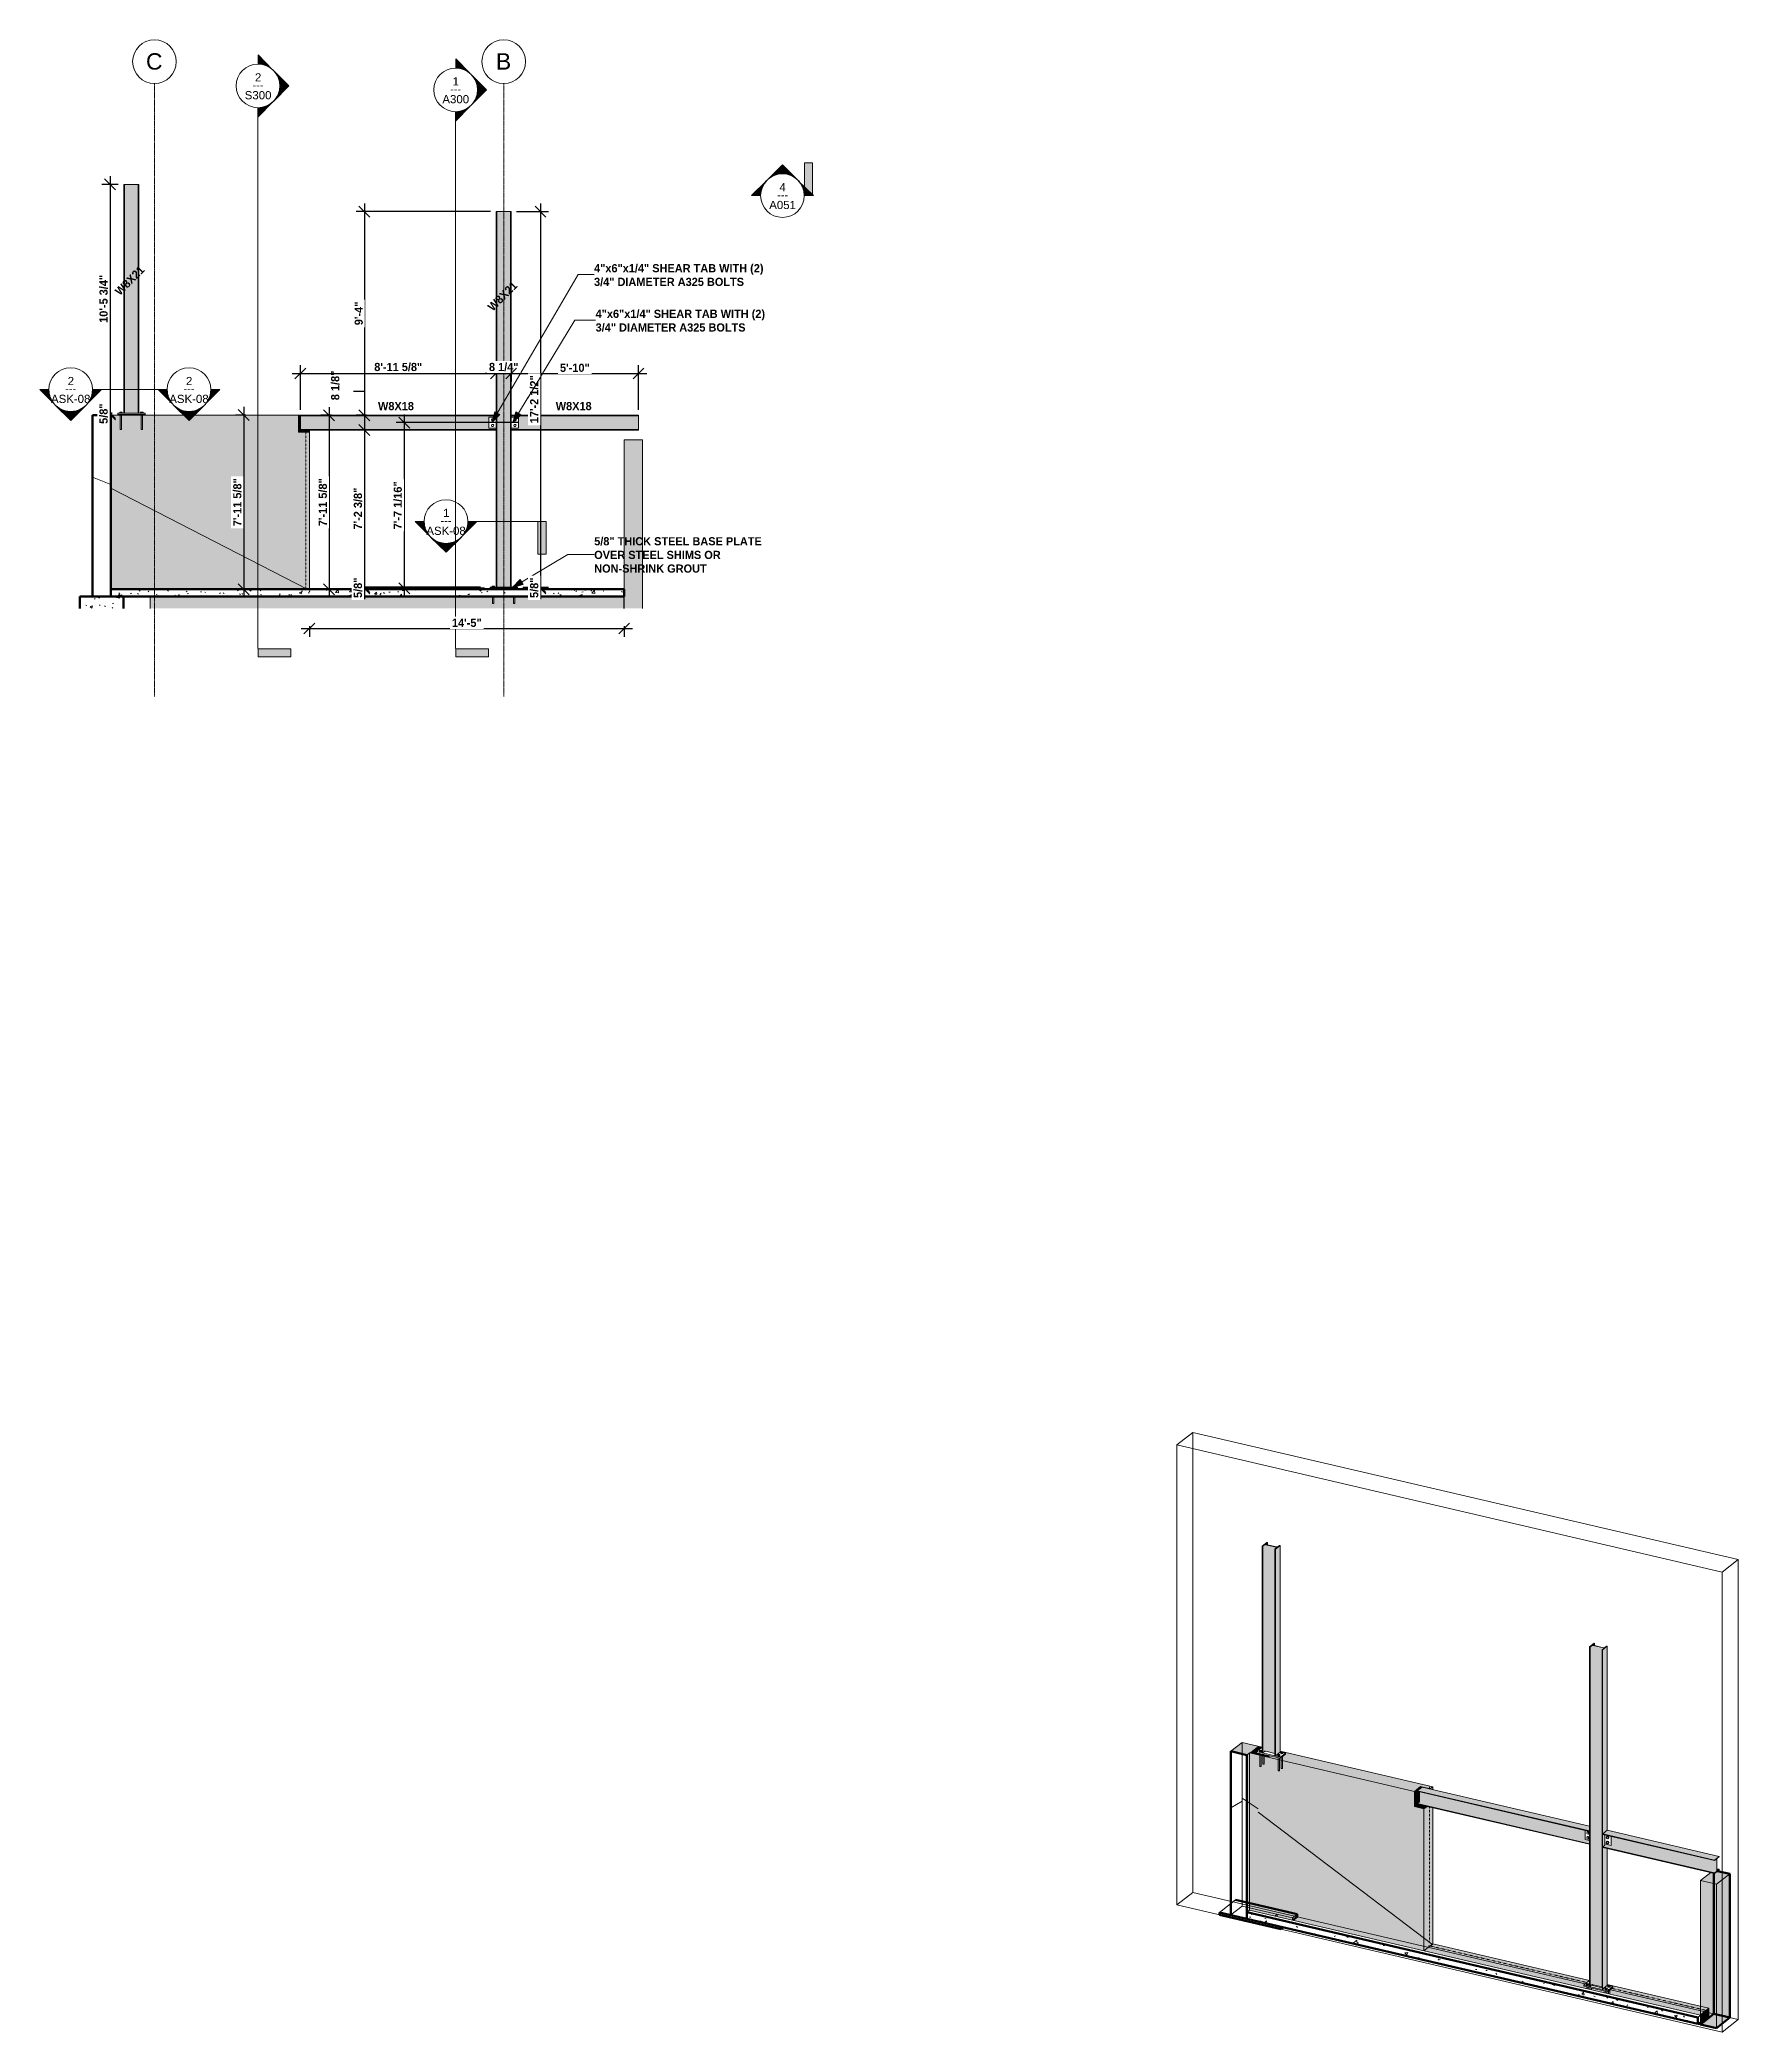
# Model space of a CAD drawing. Header units: inches. Extents: x 8372 to 9305, y -885 to 211.
import ezdxf

# ---------------------------------------------------------------- set-up
doc = ezdxf.new("R2010")
doc.units = ezdxf.units.IN
doc.header["$MEASUREMENT"] = 0
doc.linetypes.add('Dash 1_16_', pattern=[0.125, 0.0625, -0.0625])
doc.linetypes.add('Grid Line 1_2_', pattern=[0.875, 0.5, -0.125, 0.125, -0.125])
for name, color, linetype, lineweight in [('A-ANNO-DIMS-1', 211, 'Continuous', 30), ('A-DETL-1', 90, 'Dash 1_16_', 9), ('A-FLOR-PATT-1', 8, 'Continuous', 9), ('A-GENM', 5, 'Continuous', 9), ('G-ANNO-SYMB', 111, 'Continuous', 9), ('G-ANNO-TEXT', 231, 'Continuous', 9), ('S-BEAM', 12, 'Continuous', 9), ('S-BEAM-1', 63, 'Continuous', 9), ('S-BEAM-IDEN', 2, 'Continuous', 9), ('S-COLS', 52, 'Continuous', 9), ('S-COLS-1', 22, 'Continuous', 9), ('S-COLS-IDEN', 171, 'Continuous', 9), ('S-FNDN', 32, 'Continuous', 18), ('S-FNDN-2', 32, 'Continuous', 60), ('S-FNDN-3', 32, 'Continuous', 9), ('S-FSTN', 2, 'Continuous', 9), ('S-GRID-1', 1, 'Grid Line 1_2_', 9), ('S-GRID-IDEN', 1, 'Continuous', 9)]:
    doc.layers.add(name, color=color, linetype=linetype, lineweight=lineweight)
doc.layers.add('A-WALL-PATT-1', color=235, linetype='Continuous', lineweight=18, transparency=0.4)
doc.layers.add('S-FNDN-1', color=235, linetype='Continuous', lineweight=18, transparency=0.4)
doc.styles.add('Arial', font='arial.ttf', dxfattribs={"height": 9})
doc.styles.add('Arial_1', font='arial.ttf', dxfattribs={"height": 4.5})
doc.styles.add('Century Gothic', font='ufonts.com_century-gothic.ttf', dxfattribs={"height": 4.5})
doc.styles.add('Century Gothic_B', font='GOTHICB.TTF', dxfattribs={"height": 4.5})
doc.dimstyles.new('OD__1_16__Tol__', dxfattribs={"dimscale": 12, "dimtxt": 4.698757, "dimasz": 0.5, "dimexe": 0.375, "dimexo": 0.25, "dimgap": 0.0625, "dimtad": 1, "dimdec": 4, "dimrnd": 0.0625, "dimzin": 3, "dimdsep": 46, "dimlunit": 4, "dimtxsty": 'Century Gothic_B', "dimblk1": 'OBLIQUE', "dimblk2": 'OBLIQUE', "dimsah": 1, "dimcen": 0.09, "dimdle": 0.375, "dimazin": 0, "dimtfac": 1, "dimtdec": 4, "dimtix": 1, "dimtmove": 0, "dimatfit": 3, "dimfxl": 1, "dimtvp": 1, "dimtfill": 1, "dimfrac": 2, "dimtolj": 1, "dimtzin": 0, "dimlwd": 30, "dimlwe": 30, "dimarcsym": 2})
doc.dimstyles.new('OD__1_16__Tol___1', dxfattribs={"dimscale": 12, "dimtxt": 4.698757, "dimasz": 0.5, "dimexe": 0.375, "dimexo": 0.25, "dimgap": 0.0625, "dimtad": 1, "dimdec": 4, "dimrnd": 0.0625, "dimzin": 3, "dimdsep": 46, "dimlunit": 4, "dimtxsty": 'Century Gothic_B', "dimblk1": 'OBLIQUE', "dimblk2": 'OBLIQUE', "dimsah": 1, "dimcen": 0.09, "dimdle": 0.375, "dimazin": 0, "dimtfac": 1, "dimtdec": 4, "dimtix": 1, "dimtmove": 1, "dimatfit": 3, "dimfxl": 1, "dimtvp": 1, "dimtfill": 1, "dimfrac": 2, "dimtolj": 1, "dimtzin": 0, "dimlwd": 30, "dimlwe": 30, "dimarcsym": 2})
pattern_1 = [(50, (8488.135, 124.938), (13.77135, -1.20496), [1.44, -15.84]), (355, (8488.135, 124.938), (-2.6644, 14.4422), [1.152, -12.672]), (100.451, (8489.282, 124.837), (11.1071, 13.23737), [1.224, -13.462]), (46.184, (8488.135, 128.778), (20.4913, -3.17785), [2.16, -23.76]), (96.636, (8489.842, 128.513), (17.9459, 18.7032), [1.836, -20.193]), (351.184, (8488.135, 128.778), (17.9454, 18.7026), [1.728, -19.008]), (21, (8490.055, 127.818), (11.4605, -7.73037), [1.44, -15.84]), (326, (8490.055, 127.818), (4.67135, 13.92315), [1.152, -12.672]), (71.451, (8491.01, 127.173), (16.13207, 6.19284), [1.224, -13.462]), (37.5, (8488.135, 124.938), (0.23312, 6.39175), [0.634, -11.885, 0.634, -12.23, -12.72]), (37.5, (8488.135, 124.938), (0.23312, 6.39175), [-25.382, 0.634, -12.086]), (7.5, (8488.135, 124.938), (5.05073, 7.57304), [0.634, -6.701, 0.634, -11.597, -4.848]), (7.5, (8488.135, 124.938), (5.05073, 7.57304), [-19.565, 0.634, -4.214]), (327.5, (8483.853, 124.938), (10.24958, -0.43289), [0.634, -4.166, 0.634, -14.342, -19.872]), (327.5, (8483.853, 124.938), (10.24958, -0.43289), [-19.776, 0.634, -19.238]), (317.5, (8481.933, 124.938), (11.1974, 1.92214), [0.634, -5.606, 0.634, -9.312, -14.112]), (317.5, (8481.933, 124.938), (11.1974, 1.92214), [-16.186, 0.634, -13.478])]
pattern_2 = [(44.752, (9253.033, -617.992), (16.1364, -5.2148), [1.527, -16.799]), (342.091, (9253.033, -617.992), (-3.1213, 18.1166), [1.413, -15.545]), (99.776, (9254.377, -618.426), (13.01424, 12.9021), [1.532, -16.852]), (39.953, (9253.033, -613.368), (24.0096, -9.4277), [2.286, -25.144]), (96.294, (9255.034, -614.154), (21.0267, 17.6143), [2.267, -24.939]), (338.563, (9253.033, -613.368), (21.0274, 17.6145), [2.15, -23.645]), (9.157, (9255.282, -615.049), (13.4289, -12.44046), [1.596, -17.551]), (317.188, (9255.282, -615.049), (5.47405, 15.4867), [1.525, -16.78]), (70.534, (9256.402, -616.085), (18.90285, 3.0468), [1.369, -15.057]), (29.041, (9253.0325, -617.992), (0.27338, 7.6323), [0.674, -12.637, 0.674, -13.004, -13.525]), (29.041, (9253.0325, -617.992), (0.27338, 7.6323), [-26.988, 0.674, -12.851]), (354.404, (9253.0325, -617.992), (5.91874, 7.73772), [0.74, -7.822, 0.74, -13.536, -5.659]), (354.404, (9253.0325, -617.992), (5.91874, 7.73772), [-22.837, 0.74, -4.919]), (318.398, (9248.0155, -616.821), (12.009044, -3.32243), [0.837, -5.506, 0.837, -18.954, -26.262]), (318.398, (9248.0155, -616.821), (12.009044, -3.32243), [-26.135, 0.837, -25.424]), (310.403, (9245.766, -616.297), (13.11973, -0.7463), [0.844, -7.472, 0.844, -12.411, -18.809]), (310.403, (9245.766, -616.297), (13.11973, -0.7463), [-21.573, 0.844, -17.964])]

msp = doc.modelspace()

# ---------------------------------------------------------------- texts
at = {"layer": 'G-ANNO-SYMB', "char_height": 4.5, "attachment_point": 1}
for s, insert, width, style in [('2', (8489.8459, 192.23039), 4.242, 'Arial_1'), ('1', (8598.5065, 190.04002), 4.242, 'Arial_1'), ('S300', (8484.22385, 182.41226), 17.877, 'Arial_1'), ('---', (8488.52024, 187.97704), 7.7265, 'Century Gothic'), ('A300', (8592.88445, 180.2219), 17.877, 'Arial_1'), ('---', (8597.18084, 185.78667), 7.7265, 'Century Gothic'), ('4', (8778.18537, 131.89182), 4.242, 'Arial_1'), ('A051', (8772.56333, 122.0737), 17.877, 'Arial_1'), ('---', (8776.85972, 127.63847), 7.7265, 'Century Gothic'), ('2', (8386.89995, 25.30047), 4.242, 'Arial_1'), ('2', (8451.9187, 25.30047), 4.242, 'Arial_1'), ('ASK-08', (8377.71569, 15.48235), 26.5125, 'Arial_1'), ('---', (8385.57429, 21.04713), 7.7265, 'Century Gothic'), ('ASK-08', (8442.73444, 15.48235), 26.5125, 'Arial_1'), ('---', (8450.59304, 21.04713), 7.7265, 'Century Gothic')]:
    msp.add_mtext(s, dxfattribs=dict(at, insert=insert, width=width, style=style))
at = {"layer": 'G-ANNO-TEXT', "char_height": 4.5, "attachment_point": 1, "style": 'Century Gothic_B'}
for s, insert, width in [('4"x6"x1/4" SHEAR TAB WITH (2)', (8676.2626, 87.30915), 111.504), ('3/4" DIAMETER A325 BOLTS', (8676.2626, 79.80915), 98.172), ('4"x6"x1/4" SHEAR TAB WITH (2)', (8677.11573, 62.23905), 111.504), ('3/4" DIAMETER A325 BOLTS', (8677.11573, 54.73905), 98.172), ('5/8" THICK STEEL BASE PLATE', (8676.3326, -62.79021), 103.02), ('OVER STEEL SHIMS OR', (8676.3326, -70.29021), 79.386), ('NON-SHRINK GROUT', (8676.3326, -77.79021), 75.75)]:
    msp.add_mtext(s, dxfattribs=dict(at, insert=insert, width=width))
at = {"layer": 'S-COLS-IDEN', "insert": (8412.37146, 72.90988), "char_height": 4.5, "width": 25.452, "attachment_point": 1, "rotation": 45, "style": 'Century Gothic_B'}
msp.add_mtext('W8X21', dxfattribs=at)
at = {"layer": 'S-GRID-IDEN', "char_height": 9, "attachment_point": 1, "style": 'Arial'}
for s, insert, width in [('C', (8429.93715, 203.23413), 11.0595), ('B', (8622.31511, 203.23413), 10.1505)]:
    msp.add_mtext(s, dxfattribs=dict(at, insert=insert, width=width))

# ---------------------------------------------------------------- blocks, each defined once
blk = doc.blocks.new('W-Wide Flange - W8X18-2371427-STRUCTURE - MOMENT FRAME _2_ - ELEVATION')
at = {"layer": 'S-BEAM-1'}
for points in [[(8606.2, 3.9), (8622.4, 3.9), (8622.4, 4.2), (8514.8, 4.2), (8514.8, 3.9), (8585.8, 3.9)], [(8585.8, 3.4), (8622.4, 3.4), (8622.4, 3.9), (8514.8, 3.9), (8514.8, 3.4), (8545.2, 3.4)], [(8622.4, -3.1), (8622.4, -2.8), (8618.4, -2.8), (8618.4, 3.2), (8622.4, 3.2), (8622.4, 3.4), (8514.8, 3.4), (8514.8, -3.1), (8621.4, -3.1)], [(8606.2, -3.6), (8622.4, -3.5), (8622.4, -3.1), (8514.8, -3.1), (8514.8, -3.6), (8585.8, -3.6)], [(8622.4, -3.9), (8622.4, -3.6), (8514.8, -3.6), (8514.8, -3.9), (8621.4, -3.9)]]:
    blk.add_hatch(color=256, dxfattribs=at).paths.add_polyline_path(points, flags=0)
at = {"layer": 'S-BEAM'}
for p, q in [((8514.8, 3.9), (8514.8, 4.2)), ((8514.8, 4.2), (8622.4, 4.2)), ((8514.8, 3.4), (8514.8, 3.9)), ((8514.8, 3.9), (8622.4, 3.9)), ((8514.8, -3.1), (8514.8, 3.4)), ((8514.8, -3.6), (8514.8, -3.1)), ((8514.8, -3.9), (8514.8, -3.6)), ((8514.8, -3.6), (8622.4, -3.6)), ((8514.8, -3.9), (8622.4, -3.9))]:
    blk.add_line(p, q, dxfattribs=at)
blk = doc.blocks.new('W-Wide Flange - W8X18-2344652-STRUCTURE - MOMENT FRAME _2_ - ELEVATION')
at = {"layer": 'S-BEAM-1'}
for points in [[(8667.1, 3.9), (8700.7, 3.9), (8700.7, 4.2), (8630.7, 4.2), (8630.7, 3.9), (8646.8, 3.9)], [(8630.7, 3.4), (8700.7, 3.4), (8700.7, 3.9), (8630.7, 3.9), (8630.7, 3.6)], [(8700.7, -3.1), (8700.7, 3.4), (8630.7, 3.4), (8630.7, 3.2), (8634.7, 3.2), (8634.7, -2.8), (8630.7, -2.8), (8630.7, -3.1), (8667.1, -3.1)], [(8700.7, -3.6), (8700.7, -3.1), (8630.7, -3.1), (8630.7, -3.6), (8667.1, -3.6)], [(8700.7, -3.9), (8700.7, -3.6), (8630.7, -3.6), (8630.7, -3.9), (8667.1, -3.9)]]:
    blk.add_hatch(color=256, dxfattribs=at).paths.add_polyline_path(points, flags=0)
at = {"layer": 'S-BEAM'}
for p, q in [((8630.7, 4.2), (8700.7, 4.2)), ((8630.7, 3.9), (8700.7, 3.9)), ((8700.7, 4.2), (8700.7, 3.9)), ((8700.7, 3.9), (8700.7, 3.4)), ((8700.7, 3.4), (8700.7, -3.1)), ((8630.7, -3.6), (8700.7, -3.6)), ((8630.7, -3.9), (8700.7, -3.9)), ((8700.7, -3.1), (8700.7, -3.6)), ((8700.7, -3.6), (8700.7, -3.9))]:
    blk.add_line(p, q, dxfattribs=at)
blk = doc.blocks.new('051200 - Structural Steel Framing - Base Plate - 4 holes - 5_8in x 6in x 15in-1891183-STRUCTURE - MOMENT FRAME _2_ - ELEVATION')
at = {"layer": 'A-GENM'}
for p, q in [((8415.5, 5.9), (8415.8, 5.9)), ((8415.5, 5.4), (8415.5, 5.9)), ((8415.7, 4.7), (8415.7, 4.2)), ((8415.7, 4.2), (8415.7, -3.6)), ((8415.8, 5.9), (8416.4, 5.9)), ((8415.8, 5.9), (8415.8, 5.4)), ((8416.4, 5.9), (8416.8, 5.9)), ((8416.4, 5.4), (8416.4, 5.9)), ((8416.5, 4.2), (8416.5, 4.7)), ((8416.5, -3.6), (8416.5, 4.2)), ((8416.8, 5.4), (8416.8, 5.9)), ((8427, 5.9), (8427.3, 5.9)), ((8427, 5.4), (8427, 5.9)), ((8427.2, 4.7), (8427.2, 4.2)), ((8427.2, 4.2), (8427.2, -3.6)), ((8427.3, 5.9), (8427.9, 5.9)), ((8427.3, 5.9), (8427.3, 5.4)), ((8427.9, 5.9), (8428.3, 5.9)), ((8427.9, 5.4), (8427.9, 5.9)), ((8428, 4.2), (8428, 4.7)), ((8428, -3.6), (8428, 4.2)), ((8428.3, 5.4), (8428.3, 5.9)), ((8416.1, -3.6), (8415.7, -3.6)), ((8416.5, -3.6), (8416.1, -3.6)), ((8427.6, -3.6), (8427.2, -3.6)), ((8428, -3.6), (8427.6, -3.6))]:
    blk.add_line(p, q, dxfattribs=at)
at = {"layer": 'S-BEAM'}
for p, q in [((8414.4, 5.4), (8429.4, 5.4)), ((8414.4, 4.7), (8414.4, 5.4)), ((8429.4, 4.7), (8414.4, 4.7)), ((8429.4, 4.7), (8429.4, 5.4))]:
    blk.add_line(p, q, dxfattribs=at)
blk = doc.blocks.new('051200 - Structural Steel Framing - Base Plate - 4 holes - 5_8in x 6in x 15in-V1-STRUCTURE - MOMENT FRAME _2_ - ELEVATION')
at = {"layer": 'A-GENM'}
for p, q in [((8620.2, -89.7), (8620.5, -89.7)), ((8620.2, -90.2), (8620.2, -89.7)), ((8620.4, -90.9), (8620.4, -91.4)), ((8620.4, -95.4), (8620.4, -99.2)), ((8620.5, -89.7), (8621.1, -89.7)), ((8620.5, -89.7), (8620.5, -90.2)), ((8621.1, -89.7), (8621.5, -89.7)), ((8621.1, -90.2), (8621.1, -89.7)), ((8621.2, -91.4), (8621.2, -90.9)), ((8621.2, -99.2), (8621.2, -95.4)), ((8621.5, -90.2), (8621.5, -89.7)), ((8631.7, -89.7), (8632, -89.7)), ((8631.7, -90.2), (8631.7, -89.7)), ((8631.9, -90.9), (8631.9, -91.4)), ((8631.9, -95.4), (8631.9, -99.2)), ((8632, -89.7), (8632.6, -89.7)), ((8632, -89.7), (8632, -90.2)), ((8632.6, -89.7), (8633, -89.7)), ((8632.6, -90.2), (8632.6, -89.7)), ((8632.7, -91.4), (8632.7, -90.9)), ((8632.7, -99.2), (8632.7, -95.4)), ((8633, -90.2), (8633, -89.7)), ((8620.8, -99.2), (8620.4, -99.2)), ((8621.2, -99.2), (8620.8, -99.2)), ((8632.3, -99.2), (8631.9, -99.2)), ((8632.7, -99.2), (8632.3, -99.2))]:
    blk.add_line(p, q, dxfattribs=at)
at = {"layer": 'S-BEAM'}
for p, q in [((8619.1, -90.2), (8634.1, -90.2)), ((8619.1, -90.9), (8619.1, -90.2)), ((8634.1, -90.9), (8619.1, -90.9)), ((8634.1, -90.9), (8634.1, -90.2))]:
    blk.add_line(p, q, dxfattribs=at)
blk = doc.blocks.new('051200 - Structural Steel Framing - Shear Tab - 1-2401560-STRUCTURE - MOMENT FRAME _2_ - ELEVATION')
at = {"layer": 'A-GENM'}
for p, q in [((8620.1, 2.2), (8619.8, 1.7)), ((8619.8, 1.7), (8620.1, 1.1)), ((8620.8, 2.2), (8620.1, 2.2)), ((8620.1, 1.1), (8620.8, 1.1)), ((8621.1, 1.7), (8620.8, 2.2)), ((8620.8, 1.1), (8621.1, 1.7)), ((8620.1, -0.8), (8619.8, -1.3)), ((8619.8, -1.3), (8620.1, -1.9)), ((8620.8, -0.8), (8620.1, -0.8)), ((8620.1, -1.9), (8620.8, -1.9)), ((8621.1, -1.3), (8620.8, -0.8)), ((8620.8, -1.9), (8621.1, -1.3))]:
    blk.add_line(p, q, dxfattribs=at)
at = {"layer": 'S-FSTN'}
for p, q in [((8618.4, 3.2), (8618.4, -2.8)), ((8622.4, 3.2), (8618.4, 3.2)), ((8618.4, -2.8), (8622.4, -2.8))]:
    blk.add_line(p, q, dxfattribs=at)
blk = doc.blocks.new('051200 - Structural Steel Framing - Shear Tab - 1-2329621-STRUCTURE - MOMENT FRAME _2_ - ELEVATION')
at = {"layer": 'A-GENM'}
for p, q in [((8632.4, 2.2), (8632.1, 1.7)), ((8632.1, 1.7), (8632.4, 1.1)), ((8633, 2.2), (8632.4, 2.2)), ((8632.4, 1.1), (8633, 1.1)), ((8633.4, 1.7), (8633, 2.2)), ((8633, 1.1), (8633.4, 1.7)), ((8632.4, -0.8), (8632.1, -1.3)), ((8632.1, -1.3), (8632.4, -1.9)), ((8633, -0.8), (8632.4, -0.8)), ((8632.4, -1.9), (8633, -1.9)), ((8633.4, -1.3), (8633, -0.8)), ((8633, -1.9), (8633.4, -1.3))]:
    blk.add_line(p, q, dxfattribs=at)
at = {"layer": 'S-FSTN'}
for p, q in [((8634.7, 3.2), (8630.7, 3.2)), ((8634.7, -2.8), (8634.7, 3.2)), ((8630.7, -2.8), (8634.7, -2.8))]:
    blk.add_line(p, q, dxfattribs=at)
blk = doc.blocks.new('W-Wide Flange - W8X18-2371427-MOMENT FRAME _2_ - 3D')
at = {"layer": 'S-BEAM-1'}
for points in [[(8828.5, -773.9), (8828.5, -771.4), (8736.5, -749.9), (8733.9, -751.9), (8826.3, -773.4)], [(8828.5, -774.2), (8828.5, -773.9), (8733.9, -751.9), (8733.9, -752.2), (8826.3, -773.7)], [(8828.5, -779.3), (8828.5, -779.2), (8826.1, -778.6), (8826.1, -773.7), (8735.1, -752.4), (8735.1, -757.5), (8827.6, -779.1)], [(8828.5, -781), (8828.5, -780), (8734.9, -758.1), (8733.9, -758.9), (8826.3, -780.5)], [(8828.5, -781.3), (8828.5, -781), (8733.9, -758.9), (8733.9, -759.2), (8826.3, -780.8)], [(8828.5, -780), (8828.5, -779.3), (8735.1, -757.5), (8735.1, -757.8), (8735, -758), (8734.9, -758.1), (8828.4, -780)]]:
    blk.add_hatch(color=256, dxfattribs=at).paths.add_polyline_path(points, flags=0)
at = {"layer": 'S-BEAM'}
for p, q in [((8733.9, -751.9), (8736.5, -749.9)), ((8733.9, -752.2), (8733.9, -751.9)), ((8733.9, -751.9), (8828.5, -773.9)), ((8733.9, -752.2), (8828.5, -774.2)), ((8735.1, -757.5), (8735.1, -752.4)), ((8736.5, -749.9), (8828.5, -771.4)), ((8733.9, -758.9), (8734.9, -758.1)), ((8733.9, -759.2), (8733.9, -758.9)), ((8733.9, -758.9), (8828.5, -781)), ((8733.9, -759.2), (8828.5, -781.3))]:
    blk.add_line(p, q, dxfattribs=at)
blk.add_polyline3d([(8734.9, -758.1, 0), (8735, -758.1, 0), (8735, -758, 0), (8735.1, -757.9, 0), (8735.1, -757.8, 0), (8735.1, -757.7, 0), (8735.1, -757.5, 0)], dxfattribs=at)
blk = doc.blocks.new('W-Wide Flange - W8X18-2344652-MOMENT FRAME _2_ - 3D')
at = {"layer": 'S-BEAM-1'}
for points in [[(8897.3, -790), (8899.8, -788), (8838.3, -773.6), (8835.8, -775.6), (8892.2, -788.8)], [(8897.3, -790.3), (8897.3, -790), (8835.8, -775.6), (8835.8, -775.9), (8892.2, -789.1)], [(8898.5, -795.6), (8898.5, -789.8), (8898.1, -789.7), (8897.3, -790.3), (8840.5, -777), (8840.5, -781.9), (8840.4, -782), (8837, -781.2), (8837, -781.3), (8898.5, -795.6)], [(8897.3, -797), (8898.3, -796.3), (8836.8, -781.9), (8835.8, -782.7), (8894, -796.3)], [(8897.3, -797.3), (8897.3, -797), (8835.8, -782.7), (8835.8, -783), (8892.2, -796.1)], [(8898.3, -796.3), (8898.4, -796.1), (8898.5, -795.8), (8898.5, -795.6), (8837, -781.3), (8837, -781.5), (8836.9, -781.8), (8836.8, -781.9), (8898, -796.2)], [(8897.3, -797.3), (8899.8, -795.3), (8899.8, -795), (8898.8, -795.8), (8898.7, -795.8), (8898.7, -795.8), (8898.6, -795.7), (8898.6, -795.6), (8898.6, -789.5), (8898.7, -789.3), (8898.8, -789.1), (8898.8, -789), (8899.8, -788.3), (8899.8, -788), (8897.3, -790), (8897.3, -790.3), (8898.3, -789.5), (8898.4, -789.5), (8898.4, -789.5), (8898.5, -789.6), (8898.5, -789.8), (8898.5, -795.8), (8898.4, -796), (8898.3, -796.2), (8898.3, -796.3), (8897.3, -797)], [(8898.5, -789.8), (8898.5, -789.5), (8898.4, -789.5), (8898.3, -789.5), (8898.2, -789.6), (8898.1, -789.7), (8898.5, -789.8)], [(8898.8, -795.8), (8899.8, -795), (8898.6, -794.8), (8898.6, -795.7), (8898.7, -795.8), (8898.8, -795.8)], [(8898.7, -795.8), (8898.8, -795.8), (8898.8, -795.8), (8898.7, -795.8), (8898.7, -795.8)]]:
    blk.add_hatch(color=256, dxfattribs=at).paths.add_polyline_path(points, flags=0)
at = {"layer": 'S-BEAM'}
for p, q in [((8835.8, -775.6), (8838.3, -773.6)), ((8835.8, -775.9), (8835.8, -775.6)), ((8835.8, -775.6), (8897.3, -790)), ((8835.8, -775.9), (8897.3, -790.3)), ((8838.3, -773.6), (8899.8, -788)), ((8835.8, -782.7), (8836.8, -781.9)), ((8835.8, -783), (8835.8, -782.7)), ((8835.8, -782.7), (8897.3, -797)), ((8835.8, -783), (8897.3, -797.3)), ((8837, -781.3), (8837, -781.2)), ((8899.8, -788), (8897.3, -790)), ((8898.8, -789), (8899.8, -788.3)), ((8899.8, -788.3), (8899.8, -788)), ((8897.3, -790.3), (8898.3, -789.5)), ((8897.3, -790), (8897.3, -790.3)), ((8897.3, -797.3), (8899.8, -795.3)), ((8898.3, -796.3), (8897.3, -797)), ((8897.3, -797), (8897.3, -797.3)), ((8898.5, -789.8), (8898.5, -795.6)), ((8898.6, -795.6), (8898.6, -789.7)), ((8899.8, -795), (8898.6, -794.8)), ((8899.8, -795), (8898.8, -795.8)), ((8898.8, -795.8), (8898.8, -795.8)), ((8899.8, -795.3), (8899.8, -795))]:
    blk.add_line(p, q, dxfattribs=at)
for points in [[(8836.8, -781.9, 0), (8836.8, -781.8, 0), (8836.9, -781.8, 0), (8836.9, -781.6, 0), (8837, -781.5, 0), (8837, -781.4, 0), (8837, -781.3, 0)], [(8898.3, -789.5, 0), (8898.3, -789.5, 0), (8898.4, -789.5, 0), (8898.4, -789.5, 0), (8898.5, -789.6, 0), (8898.5, -789.6, 0), (8898.5, -789.8, 0)], [(8898.5, -795.6, 0), (8898.5, -795.8, 0), (8898.5, -795.9, 0), (8898.4, -796, 0), (8898.4, -796.1, 0), (8898.3, -796.2, 0), (8898.3, -796.3, 0)], [(8898.6, -789.7, 0), (8898.6, -789.5, 0), (8898.6, -789.4, 0), (8898.7, -789.3, 0), (8898.7, -789.2, 0), (8898.8, -789.1, 0), (8898.8, -789, 0)], [(8898.7, -795.8, 0), (8898.7, -795.8, 0), (8898.7, -795.8, 0), (8898.6, -795.7, 0), (8898.6, -795.7, 0), (8898.6, -795.6, 0)]]:
    blk.add_polyline3d(points, dxfattribs=at)
blk = doc.blocks.new('051200 - Structural Steel Framing - Base Plate - 4 holes - 5_8in x 6in x 15in-1891183-MOMENT FRAME _2_ - 3D')
at = {"layer": 'A-GENM'}
for p, q in [((8647.6, -729.6), (8647.1, -729.7)), ((8647.1, -729.7), (8647.1, -730)), ((8647.1, -730.1), (8647.1, -729.7)), ((8647.1, -730), (8647.6, -730.1)), ((8647.1, -730), (8647.1, -730.4)), ((8647.1, -730.4), (8647.1, -730.1)), ((8647.6, -730.6), (8647.1, -730.4)), ((8647.3, -730.3), (8647.3, -730.5)), ((8647.3, -731.4), (8647.3, -731.6)), ((8647.3, -731.6), (8647.3, -738.4)), ((8648.2, -729.7), (8647.6, -729.6)), ((8647.6, -730.1), (8648.2, -730)), ((8647.6, -730.6), (8647.6, -730.1)), ((8648.2, -730.4), (8647.6, -730.6)), ((8648, -730.5), (8648, -730.3)), ((8648, -738.4), (8648, -731.6)), ((8648.2, -730), (8648.2, -729.7)), ((8648.2, -730.4), (8648.2, -730)), ((8648.9, -731.8), (8648.9, -737.1)), ((8649.7, -737.1), (8649.7, -731.9)), ((8657.7, -731.9), (8657.2, -732.1)), ((8657.2, -732.1), (8657.2, -732.3)), ((8657.2, -732.5), (8657.2, -732.1)), ((8657.2, -732.3), (8657.7, -732.5)), ((8657.2, -732.3), (8657.2, -732.8)), ((8657.2, -732.8), (8657.2, -732.5)), ((8657.7, -732.9), (8657.2, -732.8)), ((8657.4, -732.6), (8657.4, -732.9)), ((8657.4, -733.7), (8657.4, -733.9)), ((8658.3, -732), (8657.7, -731.9)), ((8657.7, -732.5), (8658.3, -732.3)), ((8657.7, -732.9), (8657.7, -732.5)), ((8658.3, -732.8), (8657.7, -732.9)), ((8658.1, -732.9), (8658.1, -732.6)), ((8658.3, -732.3), (8658.3, -732)), ((8658.3, -732.8), (8658.3, -732.3)), ((8659.4, -730.6), (8658.8, -730.7)), ((8658.8, -730.7), (8658.8, -731)), ((8658.8, -731.2), (8658.8, -730.7)), ((8658.8, -731), (8659.4, -731.1)), ((8658.8, -731), (8658.8, -731.5)), ((8658.8, -731.5), (8658.8, -731.2)), ((8659.4, -731.6), (8658.8, -731.5)), ((8659, -731.3), (8659, -731.6)), ((8659, -733.8), (8659, -739.4)), ((8660, -730.7), (8659.4, -730.6)), ((8659.4, -731.1), (8660, -731)), ((8659.4, -731.6), (8659.4, -731.1)), ((8660, -731.5), (8659.4, -731.6)), ((8659.8, -731.6), (8659.8, -731.3)), ((8659.8, -739.4), (8659.8, -733.2)), ((8660, -731), (8660, -730.7)), ((8660, -731.5), (8660, -731)), ((8657.4, -733.9), (8657.4, -740.8)), ((8658.1, -740.8), (8658.1, -733.9))]:
    blk.add_line(p, q, dxfattribs=at)
for points in [[(8647.4, -738.6, 0), (8647.4, -738.5, 0), (8647.3, -738.5, 0), (8647.3, -738.5, 0), (8647.3, -738.4, 0)], [(8648, -738.4, 0), (8648, -738.4, 0), (8648, -738.5, 0), (8647.9, -738.5, 0), (8647.8, -738.5, 0), (8647.7, -738.6, 0), (8647.6, -738.6, 0), (8647.5, -738.6, 0), (8647.4, -738.6, 0)], [(8649.1, -737.2, 0), (8649, -737.2, 0), (8649, -737.2, 0), (8648.9, -737.1, 0), (8648.9, -737.1, 0)], [(8649.7, -737.1, 0), (8649.7, -737.1, 0), (8649.6, -737.2, 0), (8649.6, -737.2, 0), (8649.5, -737.2, 0), (8649.4, -737.2, 0), (8649.3, -737.2, 0), (8649.2, -737.2, 0), (8649.1, -737.2, 0)], [(8657.6, -740.9, 0), (8657.5, -740.9, 0), (8657.4, -740.9, 0), (8657.4, -740.8, 0), (8657.4, -740.8, 0)], [(8658.1, -740.8, 0), (8658.1, -740.8, 0), (8658.1, -740.8, 0), (8658, -740.9, 0), (8657.9, -740.9, 0), (8657.8, -740.9, 0), (8657.7, -740.9, 0), (8657.6, -740.9, 0), (8657.6, -740.9, 0)], [(8659.2, -739.6, 0), (8659.1, -739.6, 0), (8659.1, -739.5, 0), (8659, -739.5, 0), (8659, -739.5, 0)], [(8659.8, -739.4, 0), (8659.8, -739.5, 0), (8659.7, -739.5, 0), (8659.7, -739.6, 0), (8659.6, -739.6, 0), (8659.5, -739.6, 0), (8659.4, -739.6, 0), (8659.3, -739.6, 0), (8659.2, -739.6, 0)]]:
    blk.add_polyline3d(points, dxfattribs=at)
at = {"layer": 'S-BEAM'}
for p, q in [((8648.4, -728.1), (8645.5, -730.4)), ((8645.5, -730.4), (8658.7, -733.5)), ((8645.5, -731), (8645.5, -730.4)), ((8658.7, -734), (8645.5, -731)), ((8648.6, -728.2), (8648.4, -728.1)), ((8659.2, -730.6), (8658.4, -730.5)), ((8658.7, -733.5), (8661.5, -731.2)), ((8661.5, -731.8), (8658.7, -734)), ((8658.7, -734), (8658.7, -733.5)), ((8661.5, -731.2), (8660, -730.8)), ((8661.5, -731.8), (8661.5, -731.2))]:
    blk.add_line(p, q, dxfattribs=at)
blk = doc.blocks.new('051200 - Structural Steel Framing - Base Plate - 4 holes - 5_8in x 6in x 15in-V2-MOMENT FRAME _2_ - 3D')
at = {"layer": 'A-GENM'}
for p, q in [((8827.5, -857.9), (8826.9, -858)), ((8826.9, -858), (8827, -858.3)), ((8826.9, -858.5), (8826.9, -858)), ((8827, -858.7), (8826.9, -858.5)), ((8827, -858.3), (8827.5, -858.4)), ((8827, -858.3), (8827, -858.7)), ((8827.5, -858.9), (8827, -858.7)), ((8827.1, -858.6), (8827.1, -858.9)), ((8827.1, -859.7), (8827.1, -859.9)), ((8827.1, -859.9), (8827.1, -860.7)), ((8828.1, -858), (8827.5, -857.9)), ((8827.5, -858.4), (8828.1, -858.3)), ((8827.5, -858.9), (8827.5, -858.4)), ((8828.1, -858.7), (8827.5, -858.9)), ((8827.9, -858.9), (8827.9, -858.6)), ((8827.9, -860.9), (8827.9, -859.9)), ((8828.1, -858.3), (8828.1, -858)), ((8828.1, -858.7), (8828.1, -858.3)), ((8828.8, -860.1), (8828.8, -861.1)), ((8829.6, -861.3), (8829.6, -860.3)), ((8837.6, -860.2), (8837.1, -860.4)), ((8837.1, -860.4), (8837.1, -860.6)), ((8837.1, -860.8), (8837.1, -860.4)), ((8837.1, -860.6), (8837.6, -860.8)), ((8837.1, -860.6), (8837.1, -861.1)), ((8837.1, -861.1), (8837.1, -860.8)), ((8837.6, -861.2), (8837.1, -861.1)), ((8837.2, -861), (8837.2, -861.2)), ((8837.2, -862), (8837.2, -862.2)), ((8837.2, -862.2), (8837.2, -863.1)), ((8838.2, -860.4), (8837.6, -860.2)), ((8837.6, -860.8), (8838.2, -860.6)), ((8837.6, -861.2), (8837.6, -860.8)), ((8838.2, -861.1), (8837.6, -861.2)), ((8838, -861.2), (8838, -861)), ((8838, -863.3), (8838, -862.2)), ((8838.2, -860.6), (8838.2, -860.4)), ((8838.2, -861.1), (8838.2, -860.6)), ((8839.3, -858.9), (8838.7, -859)), ((8838.7, -859), (8838.7, -859.3)), ((8838.7, -859.5), (8838.7, -859)), ((8838.7, -859.3), (8839.3, -859.5)), ((8838.7, -859.3), (8838.7, -859.8)), ((8838.7, -859.8), (8838.7, -859.5)), ((8839.3, -859.9), (8838.7, -859.8)), ((8838.9, -859.6), (8838.9, -859.9)), ((8838.9, -862.1), (8838.9, -863.5)), ((8839.8, -859), (8839.3, -858.9)), ((8839.3, -859.5), (8839.9, -859.3)), ((8839.3, -859.9), (8839.3, -859.5)), ((8839.9, -859.8), (8839.3, -859.9)), ((8839.7, -859.9), (8839.7, -859.6)), ((8839.7, -863.7), (8839.7, -861.5)), ((8839.9, -859.3), (8839.8, -859)), ((8839.9, -859.8), (8839.9, -859.3))]:
    blk.add_line(p, q, dxfattribs=at)
at = {"layer": 'S-BEAM'}
for p, q in [((8828.2, -856.4), (8825.4, -858.7)), ((8825.4, -858.7), (8838.6, -861.8)), ((8825.4, -859.3), (8825.4, -858.7)), ((8838.6, -862.4), (8825.4, -859.3)), ((8828.5, -856.5), (8828.2, -856.4)), ((8839, -859), (8838.3, -858.8)), ((8838.6, -861.8), (8841.4, -859.5)), ((8841.4, -860.1), (8838.6, -862.4)), ((8838.6, -862.4), (8838.6, -861.8)), ((8841.4, -859.5), (8839.9, -859.2)), ((8841.4, -860.1), (8841.4, -859.5))]:
    blk.add_line(p, q, dxfattribs=at)
blk = doc.blocks.new('051200 - Structural Steel Framing - Shear Tab - 1-2401560-MOMENT FRAME _2_ - 3D')
at = {"layer": 'A-GENM'}
for p, q in [((8827.3, -774.6), (8827, -775)), ((8827, -775), (8827.3, -775.6)), ((8827.3, -777.3), (8827, -777.7)), ((8827.3, -774.6), (8827.5, -774.4)), ((8827.9, -774.7), (8827.3, -774.6)), ((8827.3, -775.6), (8827.9, -775.7)), ((8827.3, -777.3), (8827.5, -777.1)), ((8827.9, -777.4), (8827.3, -777.3)), ((8827.5, -774.4), (8828.1, -774.5)), ((8827.5, -777.1), (8828.1, -777.2)), ((8828, -774.4), (8827.6, -774.7)), ((8828, -777.1), (8827.6, -777.4)), ((8827.9, -774.7), (8828.1, -774.5)), ((8828.2, -775.3), (8827.9, -774.7)), ((8827.9, -775.7), (8828.2, -775.3)), ((8828.1, -775.6), (8827.9, -775.7)), ((8827.9, -777.4), (8828.1, -777.2)), ((8828.2, -778), (8827.9, -777.4)), ((8828.1, -774.5), (8828.4, -775.1)), ((8828.1, -775.3), (8828.4, -775)), ((8828.4, -775.1), (8828.1, -775.6)), ((8828.1, -777.2), (8828.4, -777.8)), ((8828.2, -775.3), (8828.4, -775.1)), ((8827, -777.7), (8827.3, -778.3)), ((8827.3, -778.3), (8827.9, -778.5)), ((8827.9, -778.5), (8828.2, -778)), ((8828.1, -778.3), (8827.9, -778.5)), ((8828.1, -778), (8828.4, -777.7)), ((8828.4, -777.8), (8828.1, -778.3)), ((8828.2, -778), (8828.4, -777.8))]:
    blk.add_line(p, q, dxfattribs=at)
at = {"layer": 'S-FSTN'}
for p, q in [((8826.1, -773.7), (8826.1, -778.6)), ((8826.1, -778.6), (8828.5, -779.2))]:
    blk.add_line(p, q, dxfattribs=at)
blk = doc.blocks.new('051200 - Structural Steel Framing - Shear Tab - 1-2329621-MOMENT FRAME _2_ - 3D')
at = {"layer": 'A-GENM'}
for p, q in [((8838.1, -777.1), (8837.8, -777.6)), ((8837.8, -777.6), (8838.1, -778.1)), ((8838.3, -776.9), (8838.1, -777.1)), ((8838.7, -777.2), (8838.1, -777.1)), ((8838.3, -776.9), (8838.9, -777.1)), ((8838.8, -776.9), (8838.4, -777.2)), ((8838.9, -777.1), (8838.7, -777.2)), ((8839, -777.8), (8838.7, -777.2)), ((8838.9, -777.1), (8839.2, -777.6)), ((8838.9, -777.8), (8839.2, -777.5)), ((8838.1, -779.8), (8837.8, -780.3)), ((8837.8, -780.3), (8838.1, -780.8)), ((8838.1, -778.1), (8838.7, -778.3)), ((8838.3, -779.6), (8838.1, -779.8)), ((8838.7, -780), (8838.1, -779.8)), ((8838.1, -780.8), (8838.7, -781)), ((8838.3, -779.6), (8838.9, -779.8)), ((8838.8, -779.6), (8838.4, -779.9)), ((8838.7, -778.3), (8839, -777.8)), ((8838.9, -778.1), (8838.7, -778.3)), ((8838.9, -779.8), (8838.7, -780)), ((8839, -780.5), (8838.7, -780)), ((8838.7, -781), (8839, -780.5)), ((8838.9, -780.8), (8838.7, -781)), ((8839.2, -777.6), (8838.9, -778.1)), ((8838.9, -779.8), (8839.2, -780.3)), ((8838.9, -780.5), (8839.2, -780.2)), ((8839.2, -780.3), (8838.9, -780.8)), ((8839.2, -777.6), (8839, -777.8)), ((8839.2, -780.3), (8839, -780.5))]:
    blk.add_line(p, q, dxfattribs=at)
at = {"layer": 'S-FSTN'}
for p, q in [((8836.9, -776.2), (8836.9, -781.1)), ((8840.4, -782), (8840.4, -777)), ((8840.5, -777), (8840.5, -781.9)), ((8836.9, -781.1), (8840.4, -782)), ((8840.5, -781.9), (8840.4, -782))]:
    blk.add_line(p, q, dxfattribs=at)
blk = doc.blocks.new('Grid - Grid Head - Circle-50561-STRUCTURE - MOMENT FRAME _2_ - ELEVATION')
at = {"layer": 'S-GRID-IDEN'}
for start, end in [(0, 180), (180, 360)]:
    blk.add_arc((8434.6, 198.6), 12, start, end, dxfattribs=at)
blk = doc.blocks.new('Section - 3_32_ x 3_8_-54337-STRUCTURE - MOMENT FRAME _2_ - ELEVATION')
at = {"layer": 'G-ANNO-SYMB'}
blk.add_hatch(color=256, dxfattribs=at).paths.add_polyline_path([(8618.2, -124.1), (8600.2, -124.1), (8600.2, -128.6), (8618.2, -128.6)], flags=0)
for p, q in [((8600.2, -128.6), (8600.2, -124.1)), ((8600.2, -124.1), (8618.2, -124.1)), ((8618.2, -128.6), (8600.2, -128.6)), ((8618.2, -124.1), (8618.2, -128.6))]:
    blk.add_line(p, q, dxfattribs=at)
blk = doc.blocks.new('Section - Section Head - Filled-22785-STRUCTURE - MOMENT FRAME _2_ - ELEVATION')
at = {"layer": 'G-ANNO-SYMB'}
h = blk.add_hatch(color=256, dxfattribs=at)
edge = h.paths.add_edge_path(flags=0)
edge.add_arc((8600.2, 183.1), 12, 47.9216, 90)
edge.add_line((8600.2, 195.1), (8600.2, 200.1))
edge.add_line((8600.2, 200.1), (8608.2, 192))
h = blk.add_hatch(color=256, dxfattribs=at)
edge = h.paths.add_edge_path(flags=0)
edge.add_line((8608.7, 191.6), (8617.1, 183.1))
edge.add_line((8617.1, 183.1), (8612.2, 183.1))
edge.add_arc((8600.2, 183.1), 12, 360, 405)
h = blk.add_hatch(color=256, dxfattribs=at)
edge = h.paths.add_edge_path(flags=0)
edge.add_arc((8600.2, 183.1), 12, 315, 360)
edge.add_line((8612.2, 183.1), (8617.1, 183.1))
edge.add_line((8617.1, 183.1), (8608.7, 174.6))
h = blk.add_hatch(color=256, dxfattribs=at)
edge = h.paths.add_edge_path(flags=0)
edge.add_line((8608.2, 174.2), (8600.2, 166.1))
edge.add_line((8600.2, 166.1), (8600.2, 171.1))
edge.add_arc((8600.2, 183.1), 12, 270, 312.0784)
for p, q in [((8608.2, 192), (8600.2, 200.1)), ((8600.2, 200.1), (8600.2, 195.1)), ((8617.1, 183.1), (8608.7, 191.6)), ((8608.7, 174.6), (8617.1, 183.1)), ((8612.2, 183.1), (8617.1, 183.1)), ((8617.1, 183.1), (8612.2, 183.1)), ((8600.2, 166.1), (8608.2, 174.2)), ((8600.2, 171.1), (8600.2, 166.1))]:
    blk.add_line(p, q, dxfattribs=at)
for start, end in [(90, 270), (270, 90), (47.9216, 90), (360, 45), (315, 360), (270, 312.0784)]:
    blk.add_arc((8600.2, 183.1), 12, start, end, dxfattribs=at)
blk = doc.blocks.new('_Oblique')
at = {"color": 0, "linetype": 'ByBlock', "lineweight": -2}
blk.add_line((-0.5, -0.5), (0.5, 0.5), dxfattribs=at)
blk = doc.blocks.new('DIMBLOCK1-STRUCTURE - MOMENT FRAME _2_ - ELEVATION')
at = {"layer": 'A-ANNO-DIMS-1', "color": 0, "lineweight": 30, "transparency": 16777216}
for p, q in [((8515.3, -113), (8697.3, -113)), ((8519.8, -111.8), (8519.8, -117.5)), ((8692.8, -111.8), (8692.8, -117.5))]:
    blk.add_line(p, q, dxfattribs=at)
at = {"layer": 'Defpoints', "color": 0, "transparency": 16777216}
for p in [(8519.8, -108.8), (8692.8, -108.8), (8692.8, -113)]:
    blk.add_point(p, dxfattribs=at)
at = {"layer": 'A-ANNO-DIMS-1', "color": 0, "lineweight": 30, "transparency": 16777216, "xscale": 5.999999999999999, "yscale": 5.999999999999999, "zscale": 5.999999999999999, "rotation": 180}
blk.add_blockref('_Oblique', (8519.8, -113), dxfattribs=at)
at = {"layer": 'A-ANNO-DIMS-1', "color": 0, "lineweight": 30, "transparency": 16777216, "xscale": 5.999999999999999, "yscale": 5.999999999999999, "zscale": 5.999999999999999}
blk.add_blockref('_Oblique', (8692.8, -113), dxfattribs=at)
at = {"layer": 'A-ANNO-DIMS-1', "color": 0, "transparency": 16777216, "insert": (8606.3, -109.9), "char_height": 4.5, "attachment_point": 5, "style": 'Century Gothic_B', "bg_fill": 3, "box_fill_scale": 1.25, "bg_fill_color": 256, "bg_fill_true_color": 13158600, "bg_fill_transparency": 0}
blk.add_mtext('\\A1;14\'-5"', dxfattribs=at)
blk = doc.blocks.new('DIMBLOCK2-STRUCTURE - MOMENT FRAME _2_ - ELEVATION')
at = {"layer": 'A-ANNO-DIMS-1', "color": 0, "lineweight": 30, "transparency": 16777216}
for p, q in [((8550, 120.7), (8550, -0.3)), ((8619.4, 116.2), (8545.5, 116.2)), ((8551.2, 4.2), (8545.5, 4.2))]:
    blk.add_line(p, q, dxfattribs=at)
at = {"layer": 'Defpoints', "color": 0, "transparency": 16777216}
for p in [(8622.4, 116.2), (8550, 4.2), (8554.2, 4.2)]:
    blk.add_point(p, dxfattribs=at)
at = {"layer": 'A-ANNO-DIMS-1', "color": 0, "lineweight": 30, "transparency": 16777216, "xscale": 5.999999999999999, "yscale": 5.999999999999999, "zscale": 5.999999999999999}
for p, rotation in [((8550, 116.2), 90), ((8550, 4.2), 270)]:
    blk.add_blockref('_Oblique', p, dxfattribs=dict(at, rotation=rotation))
at = {"layer": 'A-ANNO-DIMS-1', "color": 0, "transparency": 16777216, "insert": (8546.9, 60.2), "char_height": 4.5, "attachment_point": 5, "rotation": 90, "style": 'Century Gothic_B', "bg_fill": 3, "box_fill_scale": 1.25, "bg_fill_color": 256, "bg_fill_true_color": 13158600, "bg_fill_transparency": 0}
blk.add_mtext('\\A1;9\'-4"', dxfattribs=at)
blk = doc.blocks.new('DIMBLOCK3-STRUCTURE - MOMENT FRAME _2_ - ELEVATION')
at = {"layer": 'A-ANNO-DIMS-1', "color": 0, "lineweight": 30, "transparency": 16777216}
for p, q in [((8544, 17.4), (8550, 17.4)), ((8550, 17.4), (8550, 4.2)), ((8551.2, 4.2), (8545.5, 4.2)), ((8550, 8.7), (8550, -8.4)), ((8551.2, -3.9), (8545.5, -3.9))]:
    blk.add_line(p, q, dxfattribs=at)
at = {"layer": 'Defpoints', "color": 0, "transparency": 16777216}
for p in [(8554.2, 4.2), (8550, -3.9), (8554.2, -3.9)]:
    blk.add_point(p, dxfattribs=at)
at = {"layer": 'A-ANNO-DIMS-1', "color": 0, "lineweight": 30, "transparency": 16777216, "xscale": 5.999999999999999, "yscale": 5.999999999999999, "zscale": 5.999999999999999}
for p, rotation in [((8550, 4.2), 90), ((8550, -3.9), 270)]:
    blk.add_blockref('_Oblique', p, dxfattribs=dict(at, rotation=rotation))
at = {"layer": 'A-ANNO-DIMS-1', "color": 0, "transparency": 16777216, "insert": (8531.7, 12.5), "char_height": 4.5, "attachment_point": 1, "rotation": 90, "line_spacing_factor": 0.984502, "style": 'Century Gothic_B', "bg_fill": 3, "box_fill_scale": 1.25, "bg_fill_color": 256, "bg_fill_true_color": 13158600, "bg_fill_transparency": 0}
blk.add_mtext('\\A1;8 1/8"', dxfattribs=at)
blk = doc.blocks.new('DIMBLOCK4-STRUCTURE - MOMENT FRAME _2_ - ELEVATION')
at = {"layer": 'A-ANNO-DIMS-1', "color": 0, "lineweight": 30, "transparency": 16777216}
for p, q in [((8550, 0.6), (8550, -94.7)), ((8551.2, -3.9), (8545.5, -3.9)), ((8613.9, -90.2), (8545.5, -90.2))]:
    blk.add_line(p, q, dxfattribs=at)
at = {"layer": 'Defpoints', "color": 0, "transparency": 16777216}
for p in [(8554.2, -3.9), (8550, -90.2), (8616.9, -90.2)]:
    blk.add_point(p, dxfattribs=at)
at = {"layer": 'A-ANNO-DIMS-1', "color": 0, "lineweight": 30, "transparency": 16777216, "xscale": 5.999999999999999, "yscale": 5.999999999999999, "zscale": 5.999999999999999}
for p, rotation in [((8550, -3.9), 90), ((8550, -90.2), 270)]:
    blk.add_blockref('_Oblique', p, dxfattribs=dict(at, rotation=rotation))
at = {"layer": 'A-ANNO-DIMS-1', "color": 0, "transparency": 16777216, "insert": (8546.5, -47.1), "char_height": 4.5, "attachment_point": 5, "rotation": 90, "style": 'Century Gothic_B', "bg_fill": 3, "box_fill_scale": 1.25, "bg_fill_color": 256, "bg_fill_true_color": 13158600, "bg_fill_transparency": 0}
blk.add_mtext('\\A1;7\'-2 3/8"', dxfattribs=at)
blk = doc.blocks.new('DIMBLOCK5-STRUCTURE - MOMENT FRAME _2_ - ELEVATION')
at = {"layer": 'A-ANNO-DIMS-1', "color": 0, "lineweight": 30, "transparency": 16777216}
for p, q in [((8550, -90.2), (8550, -84.2)), ((8613.9, -90.2), (8545.5, -90.2)), ((8616.1, -90.9), (8545.5, -90.9)), ((8550, -90.2), (8550, -90.9)), ((8550, -90.9), (8550, -96.9))]:
    blk.add_line(p, q, dxfattribs=at)
at = {"layer": 'Defpoints', "color": 0, "transparency": 16777216}
for p in [(8616.9, -90.2), (8619.1, -90.9)]:
    blk.add_point(p, dxfattribs=at)
at = {"layer": 'A-ANNO-DIMS-1', "color": 0, "lineweight": 30, "transparency": 16777216, "xscale": 5.999999999999999, "yscale": 5.999999999999999, "zscale": 5.999999999999999}
for p, rotation in [((8550, -90.2), 270), ((8550, -90.9), 90)]:
    blk.add_blockref('_Oblique', p, dxfattribs=dict(at, rotation=rotation))
at = {"layer": 'A-ANNO-DIMS-1', "color": 0, "transparency": 16777216, "insert": (8546.5, -90.6), "char_height": 4.5, "attachment_point": 5, "rotation": 90, "style": 'Century Gothic_B', "bg_fill": 3, "box_fill_scale": 1.25, "bg_fill_color": 256, "bg_fill_true_color": 13158600, "bg_fill_transparency": 0}
blk.add_mtext('\\A1;5/8"', dxfattribs=at)
at = {"layer": 'Defpoints', "color": 0, "transparency": 16777216}
blk.add_point((8550, -90.9), dxfattribs=at)
blk = doc.blocks.new('DIMBLOCK6-STRUCTURE - MOMENT FRAME _2_ - ELEVATION')
at = {"layer": 'A-ANNO-DIMS-1', "color": 0, "lineweight": 30, "transparency": 16777216}
for p, q in [((8510.3, 27.2), (8626.9, 27.2)), ((8514.8, 7.2), (8514.8, 31.7)), ((8622.4, 28.5), (8622.4, 22.7))]:
    blk.add_line(p, q, dxfattribs=at)
at = {"layer": 'Defpoints', "color": 0, "transparency": 16777216}
for p in [(8622.4, 31.5), (8622.4, 27.2), (8514.8, 4.2)]:
    blk.add_point(p, dxfattribs=at)
at = {"layer": 'A-ANNO-DIMS-1', "color": 0, "lineweight": 30, "transparency": 16777216, "xscale": 5.999999999999999, "yscale": 5.999999999999999, "zscale": 5.999999999999999, "rotation": 180}
blk.add_blockref('_Oblique', (8514.8, 27.2), dxfattribs=at)
at = {"layer": 'A-ANNO-DIMS-1', "color": 0, "lineweight": 30, "transparency": 16777216, "xscale": 5.999999999999999, "yscale": 5.999999999999999, "zscale": 5.999999999999999}
blk.add_blockref('_Oblique', (8622.4, 27.2), dxfattribs=at)
at = {"layer": 'A-ANNO-DIMS-1', "color": 0, "transparency": 16777216, "insert": (8568.6, 30.7), "char_height": 4.5, "attachment_point": 5, "style": 'Century Gothic_B', "bg_fill": 3, "box_fill_scale": 1.25, "bg_fill_color": 256, "bg_fill_true_color": 13158600, "bg_fill_transparency": 0}
blk.add_mtext('\\A1;8\'-11 5/8"', dxfattribs=at)
blk = doc.blocks.new('DIMBLOCK7-STRUCTURE - MOMENT FRAME _2_ - ELEVATION')
at = {"layer": 'A-ANNO-DIMS-1', "color": 0, "lineweight": 30, "transparency": 16777216}
for p, q in [((8622.4, 27.2), (8616.4, 27.2)), ((8622.4, 28.5), (8622.4, 22.7)), ((8622.4, 27.2), (8630.7, 27.2)), ((8630.7, 28.5), (8630.7, 22.7)), ((8630.7, 27.2), (8636.7, 27.2))]:
    blk.add_line(p, q, dxfattribs=at)
at = {"layer": 'A-ANNO-DIMS-1', "color": 0, "lineweight": 30, "transparency": 16777216, "xscale": 5.999999999999999, "yscale": 5.999999999999999, "zscale": 5.999999999999999}
blk.add_blockref('_Oblique', (8622.4, 27.2), dxfattribs=at)
at = {"layer": 'A-ANNO-DIMS-1', "color": 0, "lineweight": 30, "transparency": 16777216, "xscale": 5.999999999999999, "yscale": 5.999999999999999, "zscale": 5.999999999999999, "rotation": 180}
blk.add_blockref('_Oblique', (8630.7, 27.2), dxfattribs=at)
at = {"layer": 'A-ANNO-DIMS-1', "color": 0, "transparency": 16777216, "insert": (8626.6, 30.7), "char_height": 4.5, "attachment_point": 5, "style": 'Century Gothic_B', "bg_fill": 3, "box_fill_scale": 1.25, "bg_fill_color": 256, "bg_fill_true_color": 13158600, "bg_fill_transparency": 0}
blk.add_mtext('\\A1;8 1/4"', dxfattribs=at)
at = {"layer": 'Defpoints', "color": 0, "transparency": 16777216}
for p in [(8622.4, 31.5), (8630.7, 31.5), (8630.7, 27.2)]:
    blk.add_point(p, dxfattribs=at)
blk = doc.blocks.new('DIMBLOCK8-STRUCTURE - MOMENT FRAME _2_ - ELEVATION')
at = {"layer": 'A-ANNO-DIMS-1', "color": 0, "lineweight": 30, "transparency": 16777216}
for p, q in [((8626.2, 27.2), (8705.2, 27.2)), ((8630.7, 28.5), (8630.7, 22.7)), ((8700.7, 7.2), (8700.7, 31.7))]:
    blk.add_line(p, q, dxfattribs=at)
at = {"layer": 'Defpoints', "color": 0, "transparency": 16777216}
for p in [(8630.7, 31.5), (8700.7, 27.2), (8700.7, 4.2)]:
    blk.add_point(p, dxfattribs=at)
at = {"layer": 'A-ANNO-DIMS-1', "color": 0, "lineweight": 30, "transparency": 16777216, "xscale": 5.999999999999999, "yscale": 5.999999999999999, "zscale": 5.999999999999999, "rotation": 180}
blk.add_blockref('_Oblique', (8630.7, 27.2), dxfattribs=at)
at = {"layer": 'A-ANNO-DIMS-1', "color": 0, "lineweight": 30, "transparency": 16777216, "xscale": 5.999999999999999, "yscale": 5.999999999999999, "zscale": 5.999999999999999}
blk.add_blockref('_Oblique', (8700.7, 27.2), dxfattribs=at)
at = {"layer": 'A-ANNO-DIMS-1', "color": 0, "transparency": 16777216, "insert": (8665.7, 30.3), "char_height": 4.5, "attachment_point": 5, "style": 'Century Gothic_B', "bg_fill": 3, "box_fill_scale": 1.25, "bg_fill_color": 256, "bg_fill_true_color": 13158600, "bg_fill_transparency": 0}
blk.add_mtext('\\A1;5\'-10"', dxfattribs=at)
blk = doc.blocks.new('DIMBLOCK9-STRUCTURE - MOMENT FRAME _2_ - ELEVATION')
at = {"layer": 'A-ANNO-DIMS-1', "color": 0, "lineweight": 30, "transparency": 16777216}
for p, q in [((8531.9, 4.2), (8526.1, 4.2)), ((8530.6, 8.7), (8530.6, -95.9)), ((8531.9, -91.4), (8526.1, -91.4))]:
    blk.add_line(p, q, dxfattribs=at)
at = {"layer": 'Defpoints', "color": 0, "transparency": 16777216}
for p in [(8534.9, 4.2), (8530.6, -91.4), (8534.9, -91.4)]:
    blk.add_point(p, dxfattribs=at)
at = {"layer": 'A-ANNO-DIMS-1', "color": 0, "lineweight": 30, "transparency": 16777216, "xscale": 5.999999999999999, "yscale": 5.999999999999999, "zscale": 5.999999999999999}
for p, rotation in [((8530.6, 4.2), 90), ((8530.6, -91.4), 270)]:
    blk.add_blockref('_Oblique', p, dxfattribs=dict(at, rotation=rotation))
at = {"layer": 'A-ANNO-DIMS-1', "color": 0, "transparency": 16777216, "insert": (8527.2, -43.6), "char_height": 4.5, "attachment_point": 5, "rotation": 90, "style": 'Century Gothic_B', "bg_fill": 3, "box_fill_scale": 1.25, "bg_fill_color": 256, "bg_fill_true_color": 13158600, "bg_fill_transparency": 0}
blk.add_mtext('\\A1;7\'-11 5/8"', dxfattribs=at)
blk = doc.blocks.new('DIMBLOCK10-STRUCTURE - MOMENT FRAME _2_ - ELEVATION')
at = {"layer": 'A-ANNO-DIMS-1', "color": 0, "lineweight": 30, "transparency": 16777216}
for p, q in [((8646.8, 120.7), (8646.8, -94.7)), ((8633.7, 116.2), (8651.3, 116.2)), ((8637.1, -90.2), (8651.3, -90.2))]:
    blk.add_line(p, q, dxfattribs=at)
at = {"layer": 'Defpoints', "color": 0, "transparency": 16777216}
for p in [(8630.7, 116.2), (8634.1, -90.2), (8646.8, -90.2)]:
    blk.add_point(p, dxfattribs=at)
at = {"layer": 'A-ANNO-DIMS-1', "color": 0, "lineweight": 30, "transparency": 16777216, "xscale": 5.999999999999999, "yscale": 5.999999999999999, "zscale": 5.999999999999999}
for p, rotation in [((8646.8, 116.2), 90), ((8646.8, -90.2), 270)]:
    blk.add_blockref('_Oblique', p, dxfattribs=dict(at, rotation=rotation))
at = {"layer": 'A-ANNO-DIMS-1', "color": 0, "transparency": 16777216, "insert": (8643.4, 13), "char_height": 4.5, "attachment_point": 5, "rotation": 90, "style": 'Century Gothic_B', "bg_fill": 3, "box_fill_scale": 1.25, "bg_fill_color": 256, "bg_fill_true_color": 13158600, "bg_fill_transparency": 0}
blk.add_mtext('\\A1;17\'-2 1/2"', dxfattribs=at)
blk = doc.blocks.new('DIMBLOCK11-STRUCTURE - MOMENT FRAME _2_ - ELEVATION')
at = {"layer": 'A-ANNO-DIMS-1', "color": 0, "lineweight": 30, "transparency": 16777216}
for p, q in [((8646.8, -90.2), (8646.8, -84.2)), ((8637.1, -90.2), (8651.3, -90.2)), ((8637.1, -90.9), (8651.3, -90.9)), ((8646.8, -90.2), (8646.8, -90.9)), ((8646.8, -90.9), (8646.8, -96.9))]:
    blk.add_line(p, q, dxfattribs=at)
at = {"layer": 'Defpoints', "color": 0, "transparency": 16777216}
for p in [(8634.1, -90.2), (8634.1, -90.9)]:
    blk.add_point(p, dxfattribs=at)
at = {"layer": 'A-ANNO-DIMS-1', "color": 0, "lineweight": 30, "transparency": 16777216, "xscale": 5.999999999999999, "yscale": 5.999999999999999, "zscale": 5.999999999999999}
for p, rotation in [((8646.8, -90.2), 270), ((8646.8, -90.9), 90)]:
    blk.add_blockref('_Oblique', p, dxfattribs=dict(at, rotation=rotation))
at = {"layer": 'A-ANNO-DIMS-1', "color": 0, "transparency": 16777216, "insert": (8643.4, -90.6), "char_height": 4.5, "attachment_point": 5, "rotation": 90, "style": 'Century Gothic_B', "bg_fill": 3, "box_fill_scale": 1.25, "bg_fill_color": 256, "bg_fill_true_color": 13158600, "bg_fill_transparency": 0}
blk.add_mtext('\\A1;5/8"', dxfattribs=at)
at = {"layer": 'Defpoints', "color": 0, "transparency": 16777216}
blk.add_point((8646.8, -90.9), dxfattribs=at)
blk = doc.blocks.new('DIMBLOCK12-STRUCTURE - MOMENT FRAME _2_ - ELEVATION')
at = {"layer": 'A-ANNO-DIMS-1', "color": 0, "lineweight": 30, "transparency": 16777216}
for p, q in [((8410.2, 135.6), (8410.2, 0.9)), ((8414.7, 131.1), (8405.7, 131.1)), ((8411.4, 5.4), (8405.7, 5.4))]:
    blk.add_line(p, q, dxfattribs=at)
at = {"layer": 'Defpoints', "color": 0, "transparency": 16777216}
for p in [(8417.7, 131.1), (8410.2, 5.4), (8414.4, 5.4)]:
    blk.add_point(p, dxfattribs=at)
at = {"layer": 'A-ANNO-DIMS-1', "color": 0, "lineweight": 30, "transparency": 16777216, "xscale": 5.999999999999999, "yscale": 5.999999999999999, "zscale": 5.999999999999999}
for p, rotation in [((8410.2, 131.1), 90), ((8410.2, 5.4), 270)]:
    blk.add_blockref('_Oblique', p, dxfattribs=dict(at, rotation=rotation))
at = {"layer": 'A-ANNO-DIMS-1', "color": 0, "transparency": 16777216, "insert": (8406.7, 68.2), "char_height": 4.5, "attachment_point": 5, "rotation": 90, "style": 'Century Gothic_B', "bg_fill": 3, "box_fill_scale": 1.25, "bg_fill_color": 256, "bg_fill_true_color": 13158600, "bg_fill_transparency": 0}
blk.add_mtext('\\A1;10\'-5 3/4"', dxfattribs=at)
blk = doc.blocks.new('DIMBLOCK13-STRUCTURE - MOMENT FRAME _2_ - ELEVATION')
at = {"layer": 'A-ANNO-DIMS-1', "color": 0, "lineweight": 30, "transparency": 16777216}
for p, q in [((8410.2, 5.4), (8410.2, 11.4)), ((8411.4, 5.4), (8405.7, 5.4)), ((8411.4, 4.7), (8405.7, 4.7)), ((8410.2, 5.4), (8410.2, 4.7)), ((8410.2, 4.7), (8410.2, -1.3))]:
    blk.add_line(p, q, dxfattribs=at)
at = {"layer": 'A-ANNO-DIMS-1', "color": 0, "lineweight": 30, "transparency": 16777216, "xscale": 5.999999999999999, "yscale": 5.999999999999999, "zscale": 5.999999999999999}
for p, rotation in [((8410.2, 5.4), 270), ((8410.2, 4.7), 90)]:
    blk.add_blockref('_Oblique', p, dxfattribs=dict(at, rotation=rotation))
at = {"layer": 'A-ANNO-DIMS-1', "color": 0, "transparency": 16777216, "insert": (8406.7, 5.1), "char_height": 4.5, "attachment_point": 5, "rotation": 90, "style": 'Century Gothic_B', "bg_fill": 3, "box_fill_scale": 1.25, "bg_fill_color": 256, "bg_fill_true_color": 13158600, "bg_fill_transparency": 0}
blk.add_mtext('\\A1;5/8"', dxfattribs=at)
at = {"layer": 'Defpoints', "color": 0, "transparency": 16777216}
for p in [(8410.2, 4.7), (8414.4, 5.4), (8414.4, 4.7)]:
    blk.add_point(p, dxfattribs=at)
blk = doc.blocks.new('DIMBLOCK14-STRUCTURE - MOMENT FRAME _2_ - ELEVATION')
at = {"layer": 'A-ANNO-DIMS-1', "color": 0, "lineweight": 30, "transparency": 16777216}
for p, q in [((8634.7, 0.2), (8567.4, 0.2)), ((8571.9, 4.7), (8571.9, -95.4)), ((8616.1, -90.9), (8567.4, -90.9))]:
    blk.add_line(p, q, dxfattribs=at)
at = {"layer": 'Defpoints', "color": 0, "transparency": 16777216}
for p in [(8637.7, 0.2), (8571.9, -90.9), (8619.1, -90.9)]:
    blk.add_point(p, dxfattribs=at)
at = {"layer": 'A-ANNO-DIMS-1', "color": 0, "lineweight": 30, "transparency": 16777216, "xscale": 5.999999999999999, "yscale": 5.999999999999999, "zscale": 5.999999999999999}
for p, rotation in [((8571.9, 0.2), 90), ((8571.9, -90.9), 270)]:
    blk.add_blockref('_Oblique', p, dxfattribs=dict(at, rotation=rotation))
at = {"layer": 'A-ANNO-DIMS-1', "color": 0, "transparency": 16777216, "insert": (8568.4, -45.3), "char_height": 4.5, "attachment_point": 5, "rotation": 90, "style": 'Century Gothic_B', "bg_fill": 3, "box_fill_scale": 1.25, "bg_fill_color": 256, "bg_fill_true_color": 13158600, "bg_fill_transparency": 0}
blk.add_mtext('\\A1;7\'-7 1/16"', dxfattribs=at)
blk = doc.blocks.new('DIMBLOCK15-STRUCTURE - MOMENT FRAME _2_ - ELEVATION')
at = {"layer": 'A-ANNO-DIMS-1', "color": 0, "lineweight": 30, "transparency": 16777216}
for p, q in [((8484.9, 4.3), (8479.2, 4.3)), ((8483.7, 8.8), (8483.7, -95.9)), ((8484.9, -91.4), (8479.2, -91.4))]:
    blk.add_line(p, q, dxfattribs=at)
at = {"layer": 'Defpoints', "color": 0, "transparency": 16777216}
for p in [(8487.9, 4.3), (8483.7, -91.4), (8487.9, -91.4)]:
    blk.add_point(p, dxfattribs=at)
at = {"layer": 'A-ANNO-DIMS-1', "color": 0, "lineweight": 30, "transparency": 16777216, "xscale": 5.999999999999999, "yscale": 5.999999999999999, "zscale": 5.999999999999999}
for p, rotation in [((8483.7, 4.3), 90), ((8483.7, -91.4), 270)]:
    blk.add_blockref('_Oblique', p, dxfattribs=dict(at, rotation=rotation))
at = {"layer": 'A-ANNO-DIMS-1', "color": 0, "transparency": 16777216, "insert": (8480.2, -43.6), "char_height": 4.5, "attachment_point": 5, "rotation": 90, "style": 'Century Gothic_B', "bg_fill": 3, "box_fill_scale": 1.25, "bg_fill_color": 256, "bg_fill_true_color": 13158600, "bg_fill_transparency": 0}
blk.add_mtext('\\A1;7\'-11 5/8"', dxfattribs=at)

# ---------------------------------------------------------------- hatches: boundary and pattern name
at = {"layer": 'A-FLOR-PATT-1'}
h = msp.add_hatch(dxfattribs=at)
h.set_pattern_fill('FP_1', color=256, style=0, pattern_type=2)
h.set_pattern_definition(pattern_1)
h.paths.add_polyline_path([(8667.12955, -95.375), (8692.81938, -95.375), (8692.81938, -91.375), (8410.56938, -91.375), (8410.56938, -95.375), (8646.80815, -95.375)], flags=0)
h = msp.add_hatch(dxfattribs=at)
h.set_pattern_fill('FP_2', color=256, style=0, pattern_type=2)
h.set_pattern_definition(pattern_2)
h.paths.add_polyline_path([(9283.07303, -880.08255), (9283.07303, -876.47039), (9035.03569, -818.61192), (9035.03569, -822.22408), (9263.89425, -875.60881)], flags=0)
at = {"layer": 'A-WALL-PATT-1'}
for points in [[(8422.56938, -91.375), (8422.56938, 4.25), (8410.56938, 4.25), (8410.56938, -91.375)], [(8621.4064, -101.9529), (8692.56938, -101.9529), (8692.56938, -95.375), (8519.81938, -95.375), (8519.81938, -101.9529), (8616.32605, -101.9529)], [(9035.03569, -818.61192), (9036.49376, -817.45856), (9040.02029, -818.28118), (9041.26592, -817.29586), (9041.26592, -731.15591), (9040.42746, -730.96032), (9040.42746, -730.39592), (9041.26592, -729.73269), (9041.26592, -727.33039), (9035.03569, -732.25861), (9035.03569, -817.45856)], [(9047.03919, -819.91844), (9047.03919, -733.56513), (9036.49376, -731.10525), (9036.49376, -817.45856), (9042.64526, -818.89349)], [(9132.50112, -839.85373), (9132.50112, -761.85356), (9127.22841, -760.62362), (9127.22841, -752.27049), (9047.03919, -733.56513), (9047.03919, -819.91844), (9120.63187, -837.08505)], [(9293.31895, -882.34879), (9300.56085, -876.62033), (9300.56085, -797.58909), (9293.31895, -803.31756), (9293.31895, -837.08505)], [(9284.3114, -880.24764), (9284.3114, -879.10298), (9283.19387, -879.98696), (9283.60365, -880.08255)]]:
    msp.add_hatch(color=256, dxfattribs=at).paths.add_polyline_path(points, flags=0)
h = msp.add_hatch(color=256, dxfattribs=at)
h.paths.add_polyline_path([(8519.81938, -101.9529), (8519.81938, -95.375), (8432.16498, -95.375), (8432.16498, -101.9529), (8463.91557, -101.9529)], flags=0)
h.paths.add_polyline_path([(8463.91557, -91.375), (8519.81938, -91.375), (8519.81938, -5), (8513.81938, -5), (8513.81938, 4.25), (8422.56938, 4.25), (8422.56938, -91.375), (8426.60811, -91.375)], flags=0)
at = {"layer": 'G-ANNO-TEXT'}
msp.add_hatch(color=256, dxfattribs=at).paths.add_polyline_path([(8631.38429, -90.50305), (8637.35683, -88.79618), (8635.70323, -86.03858)], flags=0)
at = {"layer": 'S-COLS-1'}
for points in [[(8418.12688, 5.375), (8418.12688, 131.125), (8417.72688, 131.125), (8417.72688, 5.375)], [(8418.12688, 5.375), (8418.60188, 5.375), (8418.60188, 131.125), (8418.12688, 131.125), (8418.12688, 6.98924)], [(8423.27277, 5.375), (8425.13188, 5.375), (8425.13188, 131.125), (8418.60188, 131.125), (8418.60188, 5.375)], [(8425.36938, 5.375), (8425.60688, 5.375), (8425.60688, 131.125), (8425.13188, 131.125), (8425.13188, 5.375)], [(8425.81295, 5.375), (8426.00688, 5.375), (8426.00688, 131.125), (8425.60688, 131.125), (8425.60688, 5.375)], [(8622.82938, -90.25), (8622.82938, 116.25), (8622.42938, 116.25), (8622.42938, -90.25)], [(8623.06688, -90.25), (8623.30438, -90.25), (8623.30438, 116.25), (8622.82938, 116.25), (8622.82938, -90.25), (8622.89302, -90.25)], [(8629.83438, -90.25), (8629.83438, 116.25), (8623.30438, 116.25), (8623.30438, -90.25), (8626.48675, -90.25)], [(8630.07188, -90.25), (8630.30938, -90.25), (8630.30938, 116.25), (8629.83438, 116.25), (8629.83438, -90.25)], [(8630.70938, -90.25), (8630.70938, 116.25), (8630.30938, 116.25), (8630.30938, -90.25)], [(9050.83072, -619.08681), (9053.34565, -617.09745), (9052.99413, -617.01546), (9052.023, -617.78364), (9051.85373, -617.86025), (9051.61798, -617.89024), (9051.3789, -617.86558), (9045.64042, -616.52699), (9045.46208, -616.45428), (9045.39226, -616.35301), (9045.44968, -616.25032), (9046.42081, -615.48213), (9046.0693, -615.40014), (9043.55437, -617.38949), (9043.90588, -617.47148), (9044.87702, -616.7033), (9045.04628, -616.62669), (9045.28204, -616.5967), (9045.52112, -616.62136), (9051.25959, -617.95995), (9051.43793, -618.03266), (9051.50775, -618.13393), (9051.45034, -618.23663), (9050.4792, -619.00481)], [(9043.90588, -731.0289), (9043.90588, -617.47148), (9043.55437, -617.38949), (9043.55437, -730.94691)], [(9043.90588, -731.0289), (9044.87702, -730.26072), (9044.87702, -616.7033), (9043.90588, -617.47148), (9043.90588, -730.39592)], [(9044.87702, -730.26072), (9045.08816, -730.17878), (9045.28204, -730.15412), (9045.52112, -730.17878), (9045.52112, -616.62136), (9045.28204, -616.5967), (9045.04628, -616.62669), (9044.87702, -616.7033), (9044.87702, -727.22903)], [(9045.44968, -616.43629), (9045.44968, -616.25032), (9045.39226, -616.35301), (9045.44958, -616.43616)], [(9046.42081, -616.70903), (9046.42081, -615.48213), (9045.44968, -616.25032), (9045.46208, -616.45428), (9045.64042, -616.52699), (9046.04499, -616.62136)], [(9050.4792, -731.33533), (9050.4792, -619.00481), (9051.25959, -618.38751), (9051.25959, -617.95995), (9045.52112, -616.62136), (9045.52112, -730.17878), (9049.0077, -730.99208)], [(9050.83072, -732.64423), (9050.83072, -619.08681), (9050.4792, -619.00481), (9050.4792, -732.56223), (9050.5982, -732.58999)], [(9050.83072, -732.64423), (9053.34565, -730.65488), (9053.34565, -617.09745), (9050.83072, -619.08681), (9050.83072, -732.33443)], [(9051.25959, -618.38751), (9051.45034, -618.23663), (9051.50775, -618.13393), (9051.43793, -618.03266), (9051.25959, -617.95995), (9051.25959, -618.23663)], [(9230.7204, -674.48154), (9233.23533, -672.49219), (9232.88381, -672.41019), (9231.91268, -673.17838), (9231.74342, -673.25498), (9231.50766, -673.28497), (9231.26858, -673.26031), (9225.53011, -671.92173), (9225.35176, -671.84902), (9225.28195, -671.74775), (9225.33936, -671.64505), (9226.3105, -670.87687), (9225.95898, -670.79487), (9223.44405, -672.78422), (9223.79557, -672.86622), (9224.7667, -672.09803), (9224.93596, -672.02143), (9225.17172, -671.99144), (9225.4108, -672.0161), (9231.14927, -673.35468), (9231.32762, -673.42739), (9231.39744, -673.52866), (9231.34002, -673.63136), (9230.36889, -674.39954)], [(9223.79557, -859.34421), (9223.79557, -672.86622), (9223.44405, -672.78422), (9223.44405, -859.26221)], [(9223.79557, -859.34421), (9224.7667, -858.57602), (9224.7667, -672.09803), (9223.79557, -672.86622), (9223.79557, -859.01556)], [(9224.7667, -858.57602), (9224.93596, -858.49942), (9225.17172, -858.46943), (9225.4108, -858.49409), (9225.4108, -672.0161), (9225.17172, -671.99144), (9224.93596, -672.02143), (9224.7667, -672.09803), (9224.7667, -858.44594)], [(9225.33936, -671.83103), (9225.33936, -671.64505), (9225.28195, -671.74775), (9225.3393, -671.83095)], [(9226.3105, -672.10376), (9226.3105, -670.87687), (9225.33936, -671.64505), (9225.35176, -671.84902), (9225.53011, -671.92173), (9225.93467, -672.0161)], [(9230.36889, -859.65064), (9230.36889, -674.39954), (9231.14927, -673.78224), (9231.14927, -673.35468), (9225.4108, -672.0161), (9225.4108, -858.49409), (9226.34167, -858.71123)], [(9230.7204, -860.95953), (9230.7204, -674.48154), (9230.36889, -674.39954), (9230.36889, -860.87754)], [(9230.7204, -860.95953), (9233.23533, -858.97018), (9233.23533, -783.55466), (9230.72517, -782.96913), (9230.72517, -782.67112), (9231.75232, -781.84378), (9231.85554, -781.64936), (9231.91514, -781.40689), (9231.91514, -781.17575), (9231.80368, -781.14975), (9231.80368, -776.16795), (9230.72517, -775.91637), (9230.72517, -775.61837), (9233.23533, -773.63657), (9233.23533, -672.49219), (9230.7204, -674.48154), (9230.7204, -860.64973)], [(9231.14927, -673.78224), (9231.34002, -673.63136), (9231.39744, -673.52866), (9231.32762, -673.42739), (9231.14927, -673.35468), (9231.14927, -673.63136)]]:
    msp.add_hatch(color=256, dxfattribs=at).paths.add_polyline_path(points, flags=0)
at = {"layer": 'S-FNDN-1'}
for points in [[(8514.81938, -5), (8519.81938, -5), (8519.81938, -3.89), (8514.81938, -3.89), (8514.81938, 4.25), (8513.81938, 4.25), (8513.81938, -5)], [(8692.81938, -101.9529), (8702.81938, -101.9529), (8702.81938, -9.375), (8692.81938, -9.375), (8692.81938, -95.375)], [(9035.03569, -732.25861), (9041.26592, -727.33039), (9032.47806, -725.28049), (9026.24783, -730.20871), (9031.20765, -731.36566)], [(9047.03919, -733.56513), (9048.07652, -732.74458), (9040.42746, -730.96032), (9040.42746, -730.39592), (9043.29076, -728.13101), (9043.55437, -728.1925), (9043.55437, -727.86421), (9041.26592, -727.33039), (9036.49376, -731.10525), (9046.72009, -733.4907)], [(9127.22841, -752.27049), (9130.56892, -749.62808), (9135.84163, -750.85802), (9137.27328, -749.72557), (9053.34565, -730.17674), (9053.34565, -730.47646), (9054.08861, -730.64977), (9054.3212, -730.58856), (9054.89275, -730.73432), (9054.90894, -730.84112), (9056.47255, -731.20586), (9056.47255, -731.77026), (9053.60925, -734.03518), (9048.07652, -732.74458), (9047.03919, -733.56513), (9077.74497, -740.72772)], [(9050.56572, -820.74106), (9051.81135, -819.75574), (9051.81135, -733.61579), (9048.07652, -732.74458), (9047.03919, -733.56513), (9047.03919, -819.91844)], [(9127.22841, -760.62362), (9128.98249, -759.2361), (9128.88267, -759.21282), (9128.88267, -758.91481), (9129.90982, -758.08747), (9130.01304, -757.89305), (9130.07263, -757.65058), (9130.08048, -757.53161), (9130.07263, -752.43764), (9128.88267, -752.16007), (9128.88267, -751.86206), (9130.56892, -750.52821), (9130.56892, -749.62808), (9127.22841, -752.27049), (9127.22841, -760.22336)], [(9135.84163, -750.91912), (9135.84163, -750.85802), (9130.56892, -749.62808), (9130.56892, -750.52821), (9131.38805, -749.88026)], [(9132.50112, -761.85356), (9134.25521, -760.46604), (9128.98249, -759.2361), (9127.22841, -760.62362), (9130.80266, -761.45737)], [(9293.31895, -803.31756), (9300.56085, -797.58909), (9293.87086, -796.02855), (9292.24019, -797.31844), (9290.14233, -796.82908), (9284.53109, -801.26766)], [(9293.31895, -882.34879), (9293.31895, -803.31756), (9284.53109, -801.26766), (9284.53109, -880.29889)], [(9284.3114, -875.26578), (9289.08356, -871.49092), (9233.23533, -858.46348), (9233.23533, -858.79177), (9233.97829, -858.96507), (9234.21088, -858.90386), (9234.78243, -859.04962), (9234.79863, -859.15643), (9236.36223, -859.52116), (9236.36223, -860.08556), (9233.49894, -862.35048), (9220.31715, -859.27563), (9220.31715, -858.71123), (9223.18044, -856.44631), (9223.44405, -856.5078), (9223.44405, -856.17951), (9137.27328, -836.07887), (9132.50112, -839.85373), (9263.89425, -870.50318)], [(9284.3114, -880.24764), (9289.08356, -876.47278), (9289.08356, -871.49092), (9284.3114, -875.26578), (9284.53109, -875.31703), (9284.53109, -878.9292), (9284.3114, -879.10298), (9284.3114, -880.08255)]]:
    msp.add_hatch(color=256, dxfattribs=at).paths.add_polyline_path(points, flags=0)
h = msp.add_hatch(color=256, dxfattribs=at)
h.paths.add_polyline_path([(9137.27328, -840.96691), (9137.27328, -761.17005), (9134.25521, -760.46604), (9132.50112, -761.85356), (9132.50112, -839.85373)], flags=0)
h.paths.add_polyline_path([(9137.27328, -751.25308), (9137.27328, -749.72557), (9135.84163, -750.85802), (9135.84163, -750.91912), (9137.05058, -751.20113)], flags=0)
at = {"layer": 'S-FNDN-3'}
h = msp.add_hatch(dxfattribs=at)
h.set_pattern_fill('FP_1', color=256, style=0, pattern_type=2)
h.set_pattern_definition(pattern_1)
h.paths.add_polyline_path([(8417.56938, -101.9529), (8417.56938, -95.375), (8393.56938, -95.375), (8393.56938, -101.9529)], flags=0)
h = msp.add_hatch(dxfattribs=at)
h.set_pattern_fill('FP_2', color=256, style=0, pattern_type=2)
h.set_pattern_definition(pattern_2)
h.paths.add_polyline_path([(9054.0136, -828.02066), (9054.0136, -826.65097), (9041.18719, -823.65901), (9041.18719, -825.02871)], flags=0)

# ---------------------------------------------------------------- linework, layer by layer
at = {"layer": 'A-DETL-1'}
for p, q in [((8517.81938, -3.89), (8517.81938, -90.98984)), ((9135.51571, -749.31559), (9135.51571, -750.8431)), ((9135.51571, -760.76007), (9135.51571, -835.32108)), ((9135.84163, -837.21133), (9134.74315, -836.95509)), ((9222.0693, -857.32524), (9135.84163, -837.21133)), ((9284.53109, -871.8954), (9235.80211, -860.52863)), ((9287.65191, -872.62338), (9284.53109, -871.8954))]:
    msp.add_line(p, q, dxfattribs=at)
at = {"layer": 'G-ANNO-SYMB'}
for p, q in [((8491.50639, 173.27607), (8491.50639, -124.06602)), ((8600.16698, 171.0857), (8600.16698, -124.06602)), ((8400.56044, 18.34615), (8441.57918, 18.34615)), ((9005.38897, -554.91564), (8996.689, -561.79746)), ((9005.38897, -554.91564), (9005.38897, -807.76701)), ((9005.38897, -554.91564), (9305.20356, -624.85194)), ((8996.689, -561.79746), (9296.5036, -631.73377)), ((8996.689, -561.79746), (8996.689, -814.64883)), ((9305.20356, -624.85194), (9296.5036, -631.73377)), ((9296.5036, -884.58513), (9296.5036, -631.73377)), ((9305.20356, -624.85194), (9305.20356, -877.70331)), ((9005.38897, -807.76701), (8996.689, -814.64883)), ((9005.38897, -807.76701), (9305.20356, -877.70331)), ((8996.689, -814.64883), (9296.5036, -884.58513)), ((9296.5036, -884.58513), (9305.20356, -877.70331))]:
    msp.add_line(p, q, dxfattribs=at)
at = {"layer": 'G-ANNO-TEXT'}
for p, q in [((8667.48914, 81.55678), (8676.2626, 81.55678)), ((8665.69882, 56.48669), (8677.11573, 56.48669)), ((8631.38429, -90.50305), (8661.75056, -72.29375)), ((8661.75056, -72.29375), (8676.3326, -72.29375)), ((8635.70323, -86.03858), (8631.38429, -90.50305)), ((8637.35683, -88.79618), (8635.70323, -86.03858)), ((8631.38429, -90.50305), (8637.35683, -88.79618))]:
    msp.add_line(p, q, dxfattribs=at)
at = {"layer": 'S-COLS'}
for p, q in [((8417.72688, 131.125), (8417.72688, 5.375)), ((8418.12688, 131.125), (8417.72688, 131.125)), ((8418.12688, 5.375), (8418.12688, 131.125)), ((8418.60188, 131.125), (8418.12688, 131.125)), ((8425.13188, 131.125), (8418.60188, 131.125)), ((8425.60688, 131.125), (8425.13188, 131.125)), ((8425.60688, 5.375), (8425.60688, 131.125)), ((8426.00688, 131.125), (8425.60688, 131.125)), ((8426.00688, 5.375), (8426.00688, 131.125)), ((8622.42938, 116.25), (8622.42938, -90.25)), ((8622.82938, 116.25), (8622.42938, 116.25)), ((8622.82938, -90.25), (8622.82938, 116.25)), ((8623.30438, 116.25), (8622.82938, 116.25)), ((8629.83438, 116.25), (8623.30438, 116.25)), ((8630.30938, 116.25), (8629.83438, 116.25)), ((8630.30938, -90.25), (8630.30938, 116.25)), ((8630.70938, 116.25), (8630.30938, 116.25)), ((8630.70938, -90.25), (8630.70938, 116.25)), ((9043.55437, -617.38949), (9046.0693, -615.40014)), ((9043.55437, -617.38949), (9043.55437, -730.94691)), ((9043.90588, -617.47148), (9043.55437, -617.38949)), ((9044.87702, -616.7033), (9043.90588, -617.47148)), ((9043.90588, -731.0289), (9043.90588, -617.47148)), ((9046.42081, -615.48213), (9045.44968, -616.25032)), ((9051.25959, -617.95995), (9045.52112, -616.62136)), ((9045.64042, -616.52699), (9051.3789, -617.86558)), ((9046.0693, -615.40014), (9046.42081, -615.48213)), ((9046.42081, -616.70903), (9046.42081, -615.48213)), ((9050.4792, -619.00481), (9051.45034, -618.23663)), ((9050.4792, -732.56223), (9050.4792, -619.00481)), ((9050.83072, -619.08681), (9050.4792, -619.00481)), ((9053.34565, -617.09745), (9050.83072, -619.08681)), ((9050.83072, -732.64423), (9050.83072, -619.08681)), ((9052.023, -617.78364), (9052.99413, -617.01546)), ((9052.99413, -617.01546), (9053.34565, -617.09745)), ((9053.34565, -730.65488), (9053.34565, -617.09745)), ((9223.44405, -672.78422), (9225.95898, -670.79487)), ((9223.44405, -672.78422), (9223.44405, -859.26221)), ((9223.79557, -672.86622), (9223.44405, -672.78422)), ((9224.7667, -672.09803), (9223.79557, -672.86622)), ((9223.79557, -859.34421), (9223.79557, -672.86622)), ((9226.3105, -670.87687), (9225.33936, -671.64505)), ((9231.14927, -673.35468), (9225.4108, -672.0161)), ((9225.53011, -671.92173), (9231.26858, -673.26031)), ((9225.95898, -670.79487), (9226.3105, -670.87687)), ((9226.3105, -672.10376), (9226.3105, -670.87687)), ((9230.36889, -674.39954), (9231.34002, -673.63136)), ((9230.36889, -860.87754), (9230.36889, -674.39954)), ((9230.7204, -674.48154), (9230.36889, -674.39954)), ((9233.23533, -672.49219), (9230.7204, -674.48154)), ((9230.7204, -860.95953), (9230.7204, -674.48154)), ((9231.91268, -673.17838), (9232.88381, -672.41019)), ((9232.88381, -672.41019), (9233.23533, -672.49219)), ((9233.23533, -773.63279), (9233.23533, -672.49219)), ((9043.90588, -731.0289), (9043.55437, -730.94691)), ((9044.87702, -730.26072), (9043.90588, -731.0289)), ((9050.4792, -731.33533), (9045.52112, -730.17878)), ((9050.83072, -732.64423), (9050.4792, -732.56223)), ((9053.34565, -730.65488), (9050.83072, -732.64423)), ((9233.23533, -858.97018), (9233.23533, -783.55466)), ((9223.79557, -859.34421), (9223.44405, -859.26221)), ((9224.7667, -858.57602), (9223.79557, -859.34421)), ((9230.36889, -859.65064), (9225.4108, -858.49409)), ((9230.7204, -860.95953), (9230.36889, -860.87754)), ((9233.23533, -858.97018), (9230.7204, -860.95953))]:
    msp.add_line(p, q, dxfattribs=at)
for points in [[(9045.52112, -616.62136, 0), (9045.28204, -616.5967, 0), (9045.04628, -616.62669, 0), (9044.87702, -616.7033, 0)], [(9045.44968, -616.25032, 0), (9045.39226, -616.35301, 0), (9045.46208, -616.45428, 0), (9045.64042, -616.52699, 0)], [(9051.45034, -618.23663, 0), (9051.50775, -618.13393, 0), (9051.43793, -618.03266, 0), (9051.25959, -617.95995, 0)], [(9051.3789, -617.86558, 0), (9051.61798, -617.89024, 0), (9051.85373, -617.86025, 0), (9052.023, -617.78364, 0)], [(9225.4108, -672.0161, 0), (9225.17172, -671.99144, 0), (9224.93596, -672.02143, 0), (9224.7667, -672.09803, 0)], [(9225.33936, -671.64505, 0), (9225.28195, -671.74775, 0), (9225.35176, -671.84902, 0), (9225.53011, -671.92173, 0)], [(9231.34002, -673.63136, 0), (9231.39744, -673.52866, 0), (9231.32762, -673.42739, 0), (9231.14927, -673.35468, 0)], [(9231.26858, -673.26031, 0), (9231.50766, -673.28497, 0), (9231.74342, -673.25498, 0), (9231.91268, -673.17838, 0)], [(9045.52112, -730.17878, 0), (9045.28204, -730.15412, 0), (9045.04628, -730.18411, 0), (9044.87702, -730.26072, 0)], [(9225.4108, -858.49409, 0), (9225.17172, -858.46943, 0), (9224.93596, -858.49942, 0), (9224.7667, -858.57602, 0)]]:
    msp.add_polyline3d(points, dxfattribs=at)
at = {"layer": 'S-FNDN'}
for p, q in [((8410.56938, 4.25), (8514.81938, 4.25)), ((8513.81938, -5), (8513.81938, 4.25)), ((8519.81938, -5), (8513.81938, -5)), ((8519.81938, -3.89), (8519.81938, -91.375)), ((8692.81938, -91.375), (8692.81938, -9.375)), ((8702.81938, -9.375), (8692.81938, -9.375)), ((8702.81938, -9.375), (8702.81938, -101.9529)), ((8400.56938, -29.75), (8410.56938, -33.85833)), ((8410.56938, -35.9125), (8518.56938, -91.375)), ((8432.16498, -95.375), (8432.16498, -101.9529)), ((8692.56938, -95.375), (8692.56938, -101.9529)), ((8692.81938, -101.9529), (8692.81938, -95.375)), ((9026.24783, -730.20871), (9032.47806, -725.28049)), ((9032.47806, -725.28049), (9043.55437, -727.86421)), ((9032.47806, -725.28049), (9032.47806, -815.24596)), ((9036.49376, -731.10525), (9035.03569, -732.25861)), ((9127.22841, -752.27049), (9036.49376, -731.10525)), ((9036.49376, -731.10525), (9036.49376, -817.45856)), ((9053.34565, -730.14817), (9137.27328, -749.72557)), ((9127.22841, -752.27049), (9130.56892, -749.62808)), ((9127.22841, -760.62362), (9127.22841, -752.27049)), ((9130.56892, -749.62808), (9135.84163, -750.85802)), ((9130.56892, -750.52821), (9130.56892, -749.62808)), ((9135.84163, -750.85802), (9137.27328, -749.72557)), ((9135.84163, -750.85802), (9135.84163, -750.91912)), ((9137.27328, -749.72557), (9137.27328, -751.25308)), ((9026.24783, -761.27427), (9032.47806, -757.69028)), ((9032.47806, -755.98389), (9041.26592, -761.74378)), ((9041.26592, -763.59878), (9137.27328, -836.65856)), ((9127.22841, -760.62362), (9128.98249, -759.2361)), ((9132.50112, -761.85356), (9127.22841, -760.62362)), ((9134.25521, -760.46604), (9132.50112, -761.85356)), ((9132.50112, -839.85373), (9132.50112, -761.85356)), ((9137.27328, -761.17005), (9137.27328, -836.07887)), ((9284.53109, -801.26766), (9290.14233, -796.82908)), ((9300.56085, -797.58909), (9293.31895, -803.31756)), ((9284.53109, -880.29889), (9284.53109, -801.26766)), ((9293.31895, -803.31756), (9284.53109, -801.26766)), ((9293.31895, -803.31756), (9293.31895, -882.34879)), ((9028.79629, -811.85742), (9020.09633, -818.73925)), ((9032.47806, -815.24596), (9026.24783, -820.17418)), ((9060.24383, -821.72275), (9032.47806, -815.24596)), ((9036.49376, -817.45856), (9035.03569, -818.61192)), ((9284.53109, -875.31703), (9036.49376, -817.45856)), ((9051.81135, -819.75574), (9050.56572, -820.74106)), ((9051.81135, -821.03162), (9051.81135, -819.75574)), ((9062.71357, -819.76914), (9060.24383, -821.72275)), ((9060.24383, -821.72275), (9060.24383, -822.99862)), ((9132.50112, -839.85373), (9137.27328, -836.07887)), ((9137.27328, -836.07887), (9223.44405, -856.17951)), ((9233.23533, -858.46348), (9289.08356, -871.49092)), ((9283.07303, -876.47039), (9284.53109, -875.31703)), ((9284.3114, -875.26578), (9289.08356, -871.49092)), ((9289.08356, -871.49092), (9289.08356, -876.47278)), ((9284.53109, -878.9292), (9283.07303, -880.08255)), ((9284.3114, -880.24764), (9284.3114, -879.10298))]:
    msp.add_line(p, q, dxfattribs=at)
at = {"layer": 'S-FNDN-2'}
for p, q in [((8410.56938, 4.25), (8400.56938, 4.25)), ((8400.56938, 4.25), (8400.56938, -95.375)), ((8410.56938, 4.25), (8410.56938, -95.375)), ((8393.56938, -95.375), (8393.56938, -101.9529)), ((8393.56938, -95.375), (8692.81938, -95.375)), ((8692.81938, -91.375), (8410.56938, -91.375)), ((8417.56938, -101.9529), (8417.56938, -95.375)), ((8692.81938, -95.375), (8692.81938, -91.375)), ((9035.03569, -732.25861), (9026.24783, -730.20871)), ((9026.24783, -730.20871), (9026.24783, -820.17418)), ((9035.03569, -732.25861), (9035.03569, -822.22408)), ((9291.77299, -874.57042), (9291.77299, -797.20946)), ((9293.87086, -796.02855), (9300.56085, -797.58909)), ((9300.56085, -797.58909), (9300.56085, -876.62033)), ((9020.09633, -818.73925), (9020.09633, -820.10894)), ((9020.09633, -818.73925), (9283.07303, -880.08255)), ((9054.0136, -828.02066), (9020.09633, -820.10894)), ((9028.79629, -811.85742), (9062.71357, -819.76914)), ((9283.07303, -876.47039), (9035.03569, -818.61192)), ((9062.71357, -821.13884), (9060.33543, -823.01999)), ((9062.71357, -819.76914), (9062.71357, -821.13884)), ((9054.0136, -828.02066), (9054.0136, -826.65097)), ((9055.35083, -826.96289), (9054.0136, -828.02066)), ((9284.53109, -880.29889), (9291.77299, -874.57042)), ((9284.53109, -875.41085), (9289.08356, -876.47278)), ((9291.77299, -874.57042), (9300.56085, -876.62033)), ((9283.07303, -880.08255), (9283.07303, -876.47039)), ((9284.3114, -880.24764), (9283.19387, -879.98696)), ((9289.08356, -876.47278), (9284.3114, -880.24764)), ((9293.31895, -882.34879), (9284.53109, -880.29889)), ((9300.56085, -876.62033), (9293.31895, -882.34879))]:
    msp.add_line(p, q, dxfattribs=at)
at = {"layer": 'S-GRID-1'}
for p, q in [((8434.56938, -150.31007), (8434.56938, 186.59016)), ((8626.56938, -150.31007), (8626.56938, 186.59016))]:
    msp.add_line(p, q, dxfattribs=at)

# ---------------------------------------------------------------- block references
at = {"layer": 'G-ANNO-SYMB'}
for name, p in [('Section - Section Head - Filled-22785-STRUCTURE - MOMENT FRAME _2_ - ELEVATION', (-108.6606, 2.19037)), ('Section - Section Head - Filled-22785-STRUCTURE - MOMENT FRAME _2_ - ELEVATION', (0, 0)), ('Section - 3_32_ x 3_8_-54337-STRUCTURE - MOMENT FRAME _2_ - ELEVATION', (-108.6606, 0)), ('Section - 3_32_ x 3_8_-54337-STRUCTURE - MOMENT FRAME _2_ - ELEVATION', (0, 0))]:
    msp.add_blockref(name, p, dxfattribs=at)
for name, p, rotation in [('Section - 3_32_ x 3_8_-54337-STRUCTURE - MOMENT FRAME _2_ - ELEVATION', (8667.77984, -8475.22948), 90.00000000000034), ('Section - Section Head - Filled-22785-STRUCTURE - MOMENT FRAME _2_ - ELEVATION', (8962.93156, -8475.22948), 90.00000000000037), ('Section - Section Head - Filled-22785-STRUCTURE - MOMENT FRAME _2_ - ELEVATION', (8270.49348, 8618.51314), 270.0000000000002)]:
    msp.add_blockref(name, p, dxfattribs=dict(at, rotation=rotation))
at = {"layer": 'G-ANNO-SYMB', "extrusion": (0, 0, -1), "rotation": 270.0000000000003}
msp.add_blockref('Section - Section Head - Filled-22785-STRUCTURE - MOMENT FRAME _2_ - ELEVATION', (-8571.64614, 8618.51314), dxfattribs=at)
at = {"layer": 'S-BEAM'}
for name, p in [('051200 - Structural Steel Framing - Base Plate - 4 holes - 5_8in x 6in x 15in-1891183-STRUCTURE - MOMENT FRAME _2_ - ELEVATION', (0, 0)), ('W-Wide Flange - W8X18-2371427-STRUCTURE - MOMENT FRAME _2_ - ELEVATION', (0, 0)), ('W-Wide Flange - W8X18-2344652-STRUCTURE - MOMENT FRAME _2_ - ELEVATION', (0, 0)), ('051200 - Structural Steel Framing - Base Plate - 4 holes - 5_8in x 6in x 15in-V1-STRUCTURE - MOMENT FRAME _2_ - ELEVATION', (0, 0)), ('051200 - Structural Steel Framing - Base Plate - 4 holes - 5_8in x 6in x 15in-1891183-MOMENT FRAME _2_ - 3D', (394.93654, 0)), ('W-Wide Flange - W8X18-2371427-MOMENT FRAME _2_ - 3D', (394.93654, 0)), ('W-Wide Flange - W8X18-2344652-MOMENT FRAME _2_ - 3D', (394.93654, 0)), ('051200 - Structural Steel Framing - Base Plate - 4 holes - 5_8in x 6in x 15in-V2-MOMENT FRAME _2_ - 3D', (394.93654, 0))]:
    msp.add_blockref(name, p, dxfattribs=at)
at = {"layer": 'S-FSTN'}
for name, p in [('051200 - Structural Steel Framing - Shear Tab - 1-2401560-STRUCTURE - MOMENT FRAME _2_ - ELEVATION', (0, 0)), ('051200 - Structural Steel Framing - Shear Tab - 1-2329621-STRUCTURE - MOMENT FRAME _2_ - ELEVATION', (0, 0)), ('051200 - Structural Steel Framing - Shear Tab - 1-2401560-MOMENT FRAME _2_ - 3D', (394.93654, 0)), ('051200 - Structural Steel Framing - Shear Tab - 1-2329621-MOMENT FRAME _2_ - 3D', (394.93654, 0))]:
    msp.add_blockref(name, p, dxfattribs=at)
at = {"layer": 'S-GRID-IDEN'}
for p in [(0, 0), (192, 0)]:
    msp.add_blockref('Grid - Grid Head - Circle-50561-STRUCTURE - MOMENT FRAME _2_ - ELEVATION', p, dxfattribs=at)

msp.set_redraw_order([(e.dxf.handle, doc.entitydb.next_handle()) for e in msp.query("TEXT MTEXT ATTDEF DIMENSION ARC_DIMENSION")])  # texts and dimensions are drawn at this point

# ---------------------------------------------------------------- next in the draw order: dimensions: what is measured, and where the dimension line sits
at = {"layer": 'A-ANNO-DIMS-1'}
for base, p1, p2, override, picture, middle in [((8410.18964, 5.375), (8417.72688, 131.125), (8414.36688, 5.375), {"dimpost": '<>', "dimfxl": 125.794881}, 'DIMBLOCK12-STRUCTURE - MOMENT FRAME _2_ - ELEVATION', (8406.72465, 68.25)), ((8549.98906, 4.25), (8622.42938, 116.25), (8554.2317, 4.25), {"dimpost": '<>', "dimfxl": 131.129418}, 'DIMBLOCK2-STRUCTURE - MOMENT FRAME _2_ - ELEVATION', (8546.87587, 60.25)), ((8483.69499, -91.375), (8487.93763, 4.25), (8487.93763, -91.375), {"dimpost": '<>', "dimfxl": 95.625}, 'DIMBLOCK15-STRUCTURE - MOMENT FRAME _2_ - ELEVATION', (8480.23, -43.5625))]:
    dim = msp.add_linear_dim(base=base, p1=p1, p2=p2, angle=90, dimstyle='OD__1_16__Tol__', override=override, dxfattribs=at)
    dim.commit()
    dim.dimension.update_dxf_attribs({"geometry": picture, "text_midpoint": middle})
dim = msp.add_linear_dim(base=(8692.81938, -113.03021), p1=(8519.81938, -108.78757), p2=(8692.81938, -108.78757), dimstyle='OD__1_16__Tol__', override={"dimpost": '<>', "dimfxl": 173}, dxfattribs=at)
dim.commit()
dim.dimension.update_dxf_attribs({"geometry": 'DIMBLOCK1-STRUCTURE - MOMENT FRAME _2_ - ELEVATION', "text_midpoint": (8606.31938, -109.91702)})

# ---------------------------------------------------------------- next in the draw order: texts
at = {"layer": 'S-COLS-IDEN', "insert": (8617.36187, 64.3002), "char_height": 4.5, "width": 25.452, "attachment_point": 1, "rotation": 45, "style": 'Century Gothic_B'}
msp.add_mtext('W8X21', dxfattribs=at)

# ---------------------------------------------------------------- next in the draw order: dimensions: what is measured, and where the dimension line sits
at = {"layer": 'A-ANNO-DIMS-1'}
dim = msp.add_linear_dim(base=(8549.98906, -3.89), p1=(8554.2317, 4.25), p2=(8554.2317, -3.89), angle=90, dimstyle='OD__1_16__Tol___1', override={"dimpost": '<>', "dimfxl": 8.14}, dxfattribs=at)
dim.commit()
dim.dimension.update_dxf_attribs({"geometry": 'DIMBLOCK3-STRUCTURE - MOMENT FRAME _2_ - ELEVATION', "text_midpoint": (8542.70934, 17.35444), "dimtype": 160, "text_rotation": 90})
dim = msp.add_linear_dim(base=(8410.18964, 4.75), p1=(8414.36688, 5.375), p2=(8414.36688, 4.75), angle=90, dimstyle='OD__1_16__Tol__', override={"dimpost": '<>', "dimfxl": 0.625}, dxfattribs=at)
dim.commit()
dim.dimension.update_dxf_attribs({"geometry": 'DIMBLOCK13-STRUCTURE - MOMENT FRAME _2_ - ELEVATION', "text_midpoint": (8406.72465, 5.0625)})

# ---------------------------------------------------------------- next in the draw order: dimensions: what is measured, and where the dimension line sits
dim = msp.add_linear_dim(base=(8549.98906, -90.25), p1=(8554.2317, -3.89), p2=(8616.90104, -90.25), angle=90, dimstyle='OD__1_16__Tol__', override={"dimpost": '<>', "dimfxl": 106.702844}, dxfattribs=at)
dim.commit()
dim.dimension.update_dxf_attribs({"geometry": 'DIMBLOCK4-STRUCTURE - MOMENT FRAME _2_ - ELEVATION', "text_midpoint": (8546.52407, -47.07)})

# ---------------------------------------------------------------- next in the draw order: block references
at = {"layer": 'G-ANNO-SYMB', "extrusion": (0, 0, -1), "rotation": 270.0000000000003}
msp.add_blockref('Section - Section Head - Filled-22785-STRUCTURE - MOMENT FRAME _2_ - ELEVATION', (-8777.98369, 8546.00307), dxfattribs=at)

# ---------------------------------------------------------------- next in the draw order: texts
at = {"layer": 'G-ANNO-SYMB', "char_height": 4.5, "attachment_point": 1}
for s, insert, width, style in [('---', (8591.91184, -51.46295), 7.7265, 'Century Gothic'), ('1', (8593.2375, -47.2096), 4.242, 'Arial_1'), ('ASK-08', (8584.05324, -57.02772), 26.5125, 'Arial_1')]:
    msp.add_mtext(s, dxfattribs=dict(at, insert=insert, width=width, style=style))

# ---------------------------------------------------------------- next in the draw order: dimensions: what is measured, and where the dimension line sits
at = {"layer": 'A-ANNO-DIMS-1'}
dim = msp.add_linear_dim(base=(8622.42938, 27.22523), p1=(8514.81938, 4.25), p2=(8622.42938, 31.46787), dimstyle='OD__1_16__Tol__', override={"dimpost": '<>', "dimfxl": 110.998758}, dxfattribs=at)
dim.commit()
dim.dimension.update_dxf_attribs({"geometry": 'DIMBLOCK6-STRUCTURE - MOMENT FRAME _2_ - ELEVATION', "text_midpoint": (8568.62438, 30.69022)})
dim = msp.add_linear_dim(base=(8549.98906, -90.875), p1=(8616.90104, -90.25), p2=(8619.06938, -90.875), angle=90, dimstyle='OD__1_16__Tol__', override={"dimpost": '<>', "dimfxl": 2.256615}, dxfattribs=at)
dim.commit()
dim.dimension.update_dxf_attribs({"geometry": 'DIMBLOCK5-STRUCTURE - MOMENT FRAME _2_ - ELEVATION', "text_midpoint": (8546.52407, -90.5625)})

# ---------------------------------------------------------------- next in the draw order: texts
at = {"layer": 'S-BEAM-IDEN', "insert": (8557.49504, 11.50899), "char_height": 4.5, "width": 25.452, "attachment_point": 1, "style": 'Century Gothic_B'}
msp.add_mtext('W8X18', dxfattribs=at)

# ---------------------------------------------------------------- next in the draw order: dimensions: what is measured, and where the dimension line sits
at = {"layer": 'A-ANNO-DIMS-1'}
dim = msp.add_linear_dim(base=(8630.70938, 27.22523), p1=(8622.42938, 31.46787), p2=(8630.70938, 31.46787), dimstyle='OD__1_16__Tol__', override={"dimpost": '<>', "dimfxl": 8.28}, dxfattribs=at)
dim.commit()
dim.dimension.update_dxf_attribs({"geometry": 'DIMBLOCK7-STRUCTURE - MOMENT FRAME _2_ - ELEVATION', "text_midpoint": (8626.56938, 30.69022)})
dim = msp.add_linear_dim(base=(8530.63247, -91.375), p1=(8534.87511, 4.25), p2=(8534.87511, -91.375), angle=90, dimstyle='OD__1_16__Tol__', override={"dimpost": '<>', "dimfxl": 95.625}, dxfattribs=at)
dim.commit()
dim.dimension.update_dxf_attribs({"geometry": 'DIMBLOCK9-STRUCTURE - MOMENT FRAME _2_ - ELEVATION', "text_midpoint": (8527.16748, -43.5625)})

# ---------------------------------------------------------------- next in the draw order: dimensions: what is measured, and where the dimension line sits
dim = msp.add_linear_dim(base=(8700.70938, 27.22523), p1=(8630.70938, 31.46787), p2=(8700.70938, 4.25), dimstyle='OD__1_16__Tol__', override={"dimpost": '<>', "dimfxl": 75.105341}, dxfattribs=at)
dim.commit()
dim.dimension.update_dxf_attribs({"geometry": 'DIMBLOCK8-STRUCTURE - MOMENT FRAME _2_ - ELEVATION', "text_midpoint": (8665.70938, 30.33841)})

# ---------------------------------------------------------------- next in the draw order: hatches: boundary and pattern name
at = {"layer": 'G-ANNO-TEXT'}
msp.add_hatch(color=256, dxfattribs=at).paths.add_polyline_path([(8620.14386, 0.18209), (8624.55083, 4.55968), (8621.77162, 6.17668)], flags=0)

# ---------------------------------------------------------------- next in the draw order: linework, layer by layer
for p, q in [((8621.77162, 6.17668), (8620.14386, 0.18209)), ((8620.14386, 0.18209), (8624.55083, 4.55968)), ((8624.55083, 4.55968), (8621.77162, 6.17668))]:
    msp.add_line(p, q, dxfattribs=at)

# ---------------------------------------------------------------- next in the draw order: texts
at = {"layer": 'S-BEAM-IDEN', "insert": (8655.20504, 11.50899), "char_height": 4.5, "width": 25.452, "attachment_point": 1, "style": 'Century Gothic_B'}
msp.add_mtext('W8X18', dxfattribs=at)

# ---------------------------------------------------------------- next in the draw order: dimensions: what is measured, and where the dimension line sits
at = {"layer": 'A-ANNO-DIMS-1'}
dim = msp.add_linear_dim(base=(8646.81819, -90.25), p1=(8630.70938, 116.25), p2=(8634.06938, -90.25), angle=90, dimstyle='OD__1_16__Tol__', override={"dimpost": '<>', "dimfxl": 206.527334}, dxfattribs=at)
dim.commit()
dim.dimension.update_dxf_attribs({"geometry": 'DIMBLOCK10-STRUCTURE - MOMENT FRAME _2_ - ELEVATION', "text_midpoint": (8643.3532, 13)})

# ---------------------------------------------------------------- next in the draw order: hatches: boundary and pattern name
at = {"layer": 'G-ANNO-TEXT'}
msp.add_hatch(color=256, dxfattribs=at).paths.add_polyline_path([(8631.5358, 0.18209), (8636.02268, 4.47774), (8633.27373, 6.14567)], flags=0)

# ---------------------------------------------------------------- next in the draw order: linework, layer by layer
at = {"layer": 'G-ANNO-SYMB'}
msp.add_line((8606.89798, -54.16392), (8645.31062, -54.16392), dxfattribs=at)
at = {"layer": 'G-ANNO-TEXT'}
for p, q in [((8620.14386, 0.18209), (8667.48914, 81.55678)), ((8631.5358, 0.18209), (8665.69882, 56.48669)), ((8633.27373, 6.14567), (8631.5358, 0.18209)), ((8631.5358, 0.18209), (8636.02268, 4.47774)), ((8636.02268, 4.47774), (8633.27373, 6.14567))]:
    msp.add_line(p, q, dxfattribs=at)

# ---------------------------------------------------------------- next in the draw order: block references
at = {"layer": 'G-ANNO-SYMB', "extrusion": (0, 0, -1), "rotation": 270.0000000000007}
msp.add_blockref('Section - 3_32_ x 3_8_-54337-STRUCTURE - MOMENT FRAME _2_ - ELEVATION', (-8521.2446, 8546.00307), dxfattribs=at)

# ---------------------------------------------------------------- next in the draw order: dimensions: what is measured, and where the dimension line sits
at = {"layer": 'A-ANNO-DIMS-1'}
dim = msp.add_linear_dim(base=(8646.81819, -90.875), p1=(8634.06938, -90.25), p2=(8634.06938, -90.875), angle=90, dimstyle='OD__1_16__Tol__', override={"dimpost": '<>', "dimfxl": 0.625}, dxfattribs=at)
dim.commit()
dim.dimension.update_dxf_attribs({"geometry": 'DIMBLOCK11-STRUCTURE - MOMENT FRAME _2_ - ELEVATION', "text_midpoint": (8643.3532, -90.5625)})

# ---------------------------------------------------------------- next in the draw order: dimensions: what is measured, and where the dimension line sits
dim = msp.add_linear_dim(base=(8571.88686, -90.875), p1=(8637.66833, 0.18), p2=(8619.06938, -90.875), angle=90, dimstyle='OD__1_16__Tol__', override={"dimpost": '<>', "dimfxl": 92.935105}, dxfattribs=at)
dim.commit()
dim.dimension.update_dxf_attribs({"geometry": 'DIMBLOCK14-STRUCTURE - MOMENT FRAME _2_ - ELEVATION', "text_midpoint": (8568.42187, -45.3475)})

doc.saveas('drawing.dxf')
